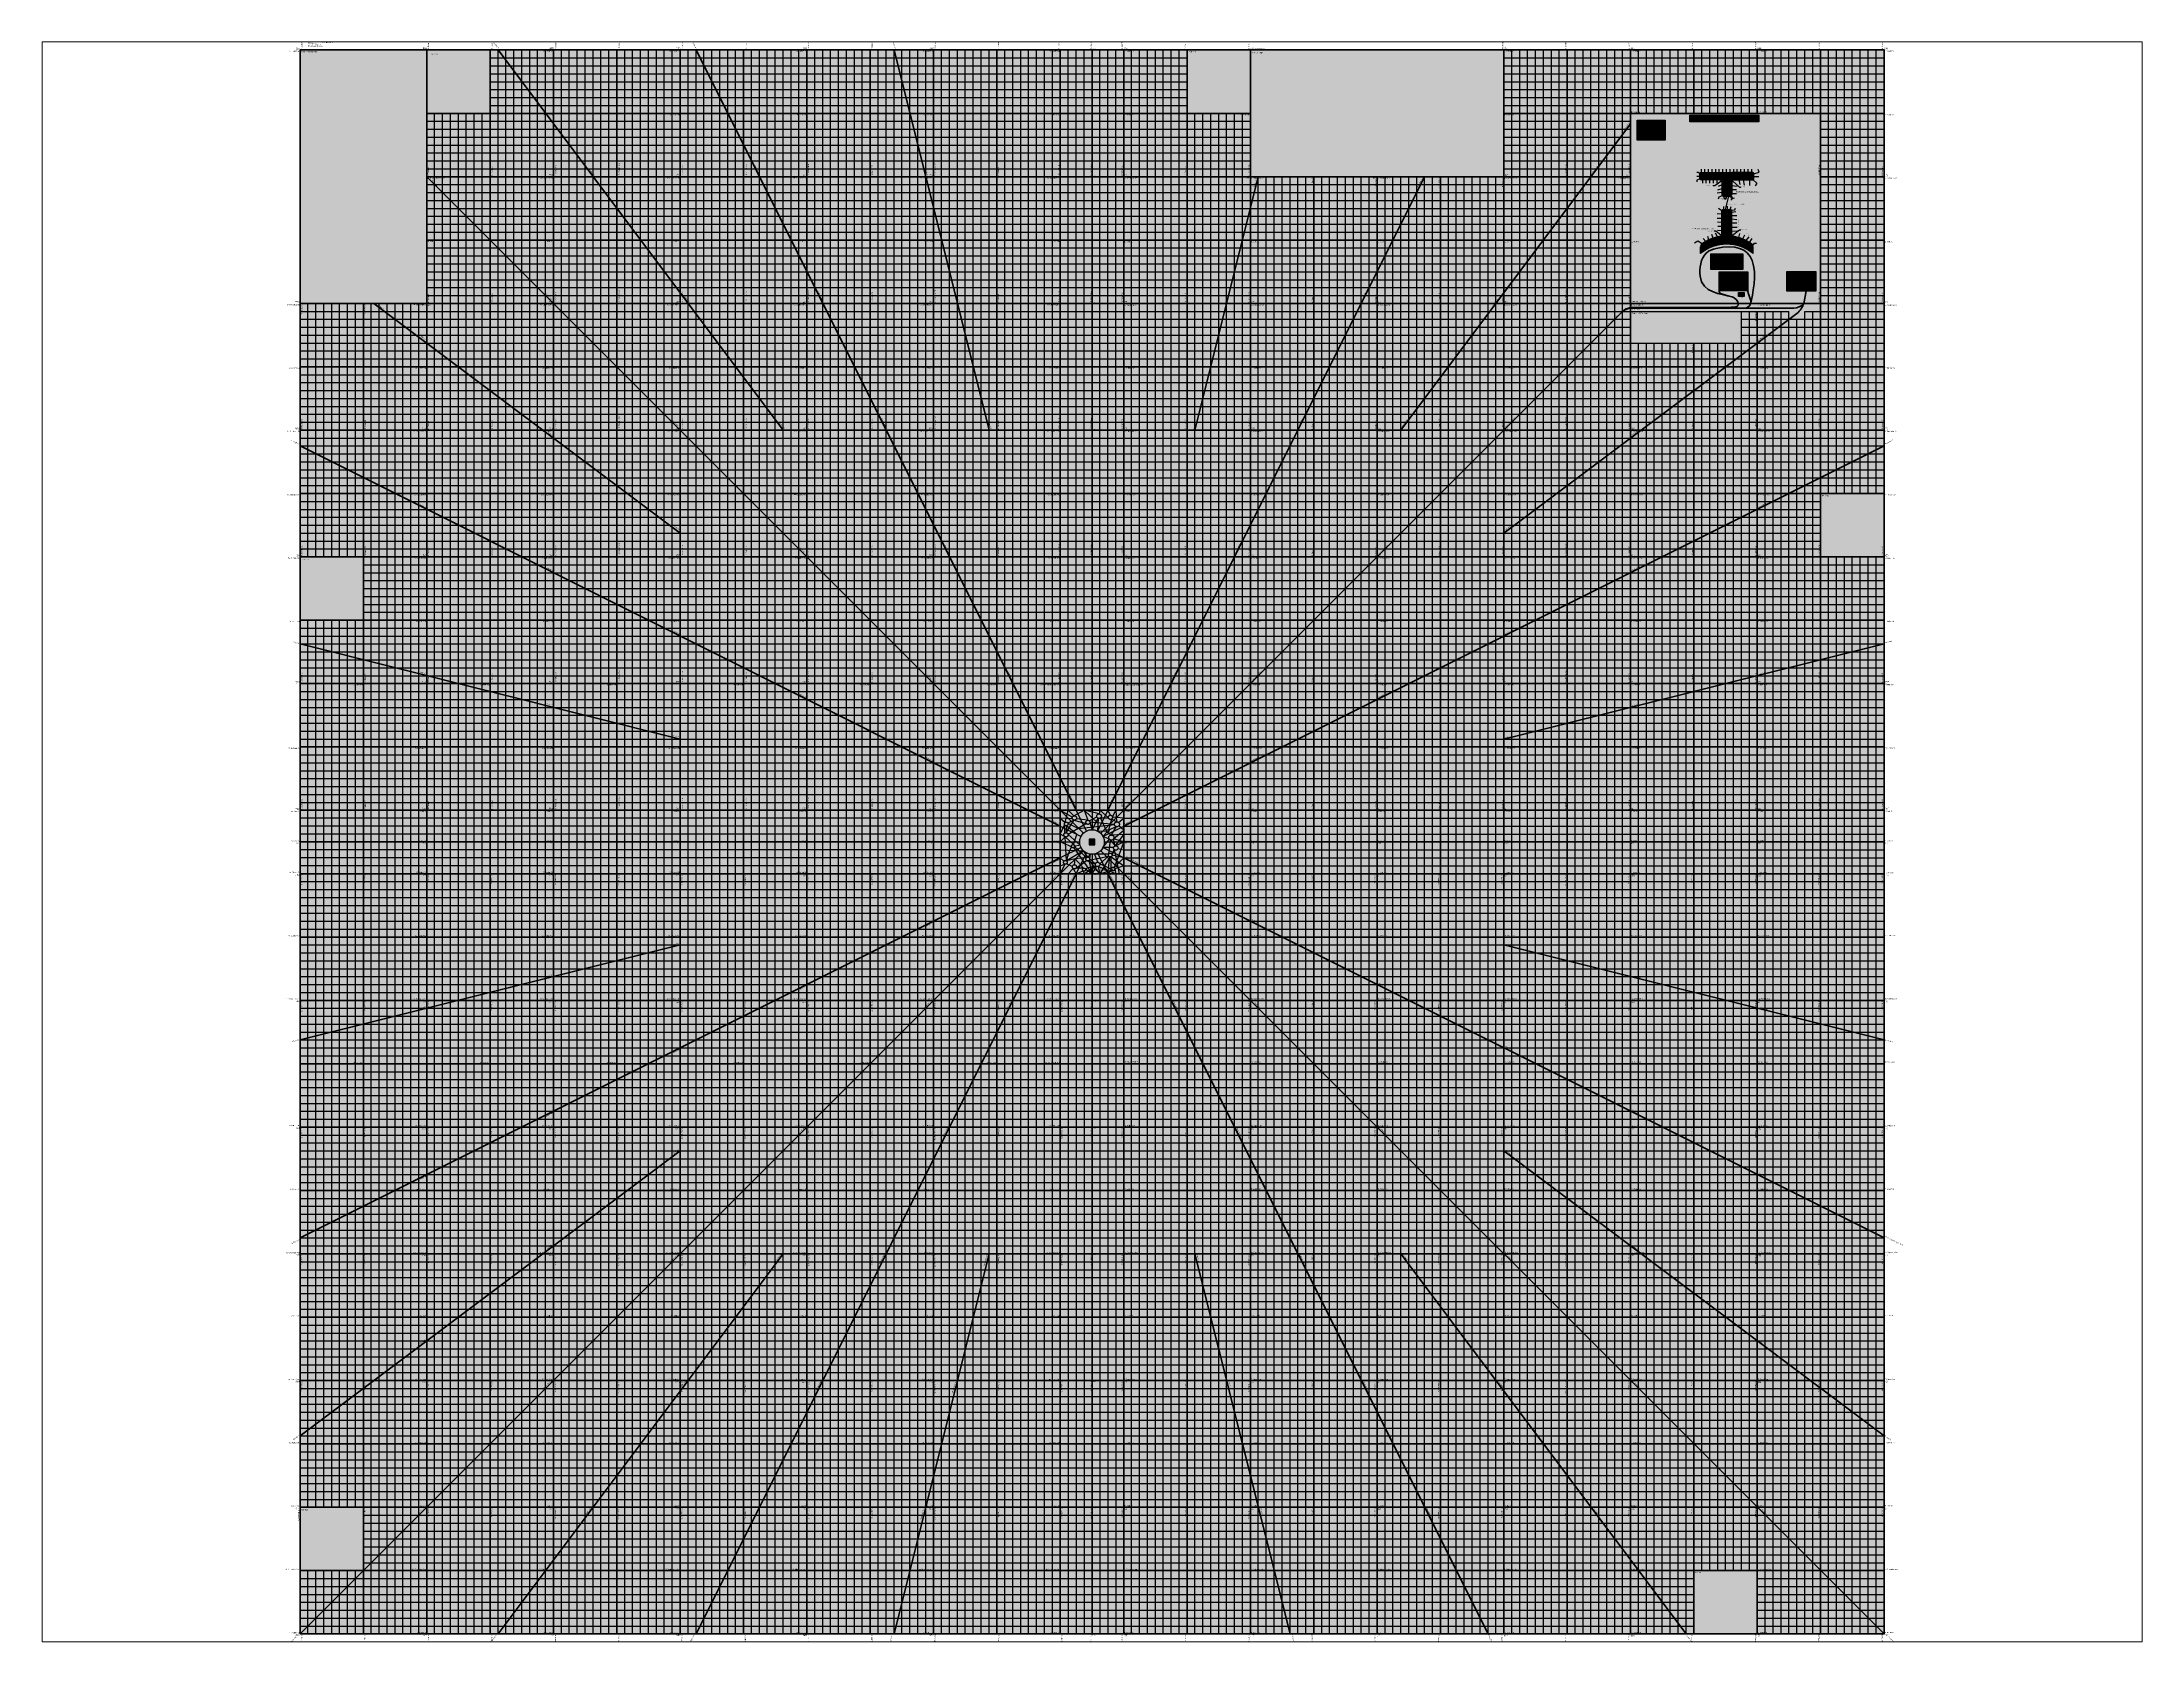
# Paper-space layout 'Layout1' of a CAD drawing. Header units: inches. Extents: x 1.05 to 9.45, y 0.8 to 7.2.
# The model-space entities are those that its viewports show. They can reach past a viewport. Long polylines and large blocks are cut down to what shows.
import ezdxf
from ezdxf import colors
from ezdxf.entities.mleader import LeaderData, LeaderLine
from ezdxf.math import Vec2, Vec3

# ---------------------------------------------------------------- set-up
doc = ezdxf.new("R2010")
doc.units = ezdxf.units.IN
doc.header["$MEASUREMENT"] = 0
doc.linetypes.add('DASHED2', pattern=[0.375, 0.25, -0.125])
for name, color, linetype, lineweight, true_color in [('buildings', 7, 'Continuous', 30, 0xe7cf7e), ('concrete-stone', 7, 'Continuous', 30, 0xcccccc), ('dirt-earth', 7, 'Continuous', 30, 0xc3a21d), ('grass', 7, 'Continuous', 30, 0x42cd13)]:
    doc.layers.add(name, color=color, linetype=linetype, lineweight=lineweight, true_color=true_color)
for name, color, linetype, lineweight in [('dia-major-st', 7, 'Continuous', 80), ('features', 7, 'Continuous', 25), ('streets-major', 7, 'Continuous', 80), ('streets-minor', 7, 'Continuous', 30), ('text', 7, 'Continuous', 30), ('walking-path-major', 7, 'DASHED2', 25), ('walking-paths', 7, 'DASHED2', 25), ('zone-commercial', 4, 'Continuous', 0), ('zone-industrial', 181, 'Continuous', 0), ('zone-mixed', 1, 'Continuous', 0), ('zone-other', 31, 'Continuous', 0)]:
    doc.layers.add(name, color=color, linetype=linetype, lineweight=lineweight)
doc.layers.add('text-notes', color=7, linetype='Continuous', lineweight=15, plot=False)
doc.styles.get("Standard").update_dxf_attribs({"font": 'arial.ttf'})

msp = doc.modelspace()

# ---------------------------------------------------------------- hatches: boundary and pattern name
at = {"layer": 'buildings', "transparency": 33554687}
h = msp.add_hatch(dxfattribs=at)
h.set_pattern_fill('ANSI31', color=256)
h.paths.add_polyline_path([(176.39, 191.51), (158.94, 191.51), (158.94, 189.82), (176.39, 189.82)])
h = msp.add_hatch(dxfattribs=at)
h.set_pattern_fill('ANSI31', color=256)
h.paths.add_polyline_path([(152.74, 190.3), (145.63, 190.3), (145.63, 185.25), (152.74, 185.25)])
h = msp.add_hatch(dxfattribs=at)
h.set_pattern_fill('ANSI31', color=256)
h.paths.add_polyline_path([(175.13, 176.75, 0.381343), (174.87, 177.03), (169.57, 177.03), (167.01, 177.03), (161.71, 177.03, 0.381343), (161.46, 176.75), (161.46, 175.48, 0.362904), (161.82, 175.18), (166.45, 175.18, -0.347757), (167.01, 174.73), (167.01, 171.48, 0.36616), (167.53, 171.05), (169.06, 171.05, 0.36616), (169.57, 171.48), (169.57, 174.73, -0.347757), (170.14, 175.18), (174.77, 175.18, 0.362904), (175.13, 175.48)])
h = msp.add_hatch(dxfattribs=at)
h.set_pattern_fill('ANSI31', color=256)
h.paths.add_polyline_path([(169.92, 160.96, -0.371287), (169.57, 161.36), (169.57, 167.31, 0.36616), (169.06, 167.75), (167.53, 167.75, 0.36616), (167.01, 167.31), (167.01, 161.36, -0.371287), (166.67, 160.96, 0.126525), (161.87, 158.89, 0.18416), (161.64, 158.3), (161.64, 156.59, -0.357541), (174.94, 156.59), (174.94, 158.3, 0.18416), (174.72, 158.89, 0.126525)])
h = msp.add_hatch(dxfattribs=at)
h.set_pattern_fill('ANSI31', color=256)
h.paths.add_polyline_path([(172.36, 156.55), (164.29, 156.55), (164.29, 152.6), (172.36, 152.6)])
h = msp.add_hatch(dxfattribs=at)
h.set_pattern_fill('ANSI31', color=256)
h.set_pattern_definition([(45, (1.39545, -0.51898), (-0.08838835, 0.08838835), [])])
h.paths.add_polyline_path([(173.62, 147.2), (173.62, 152.01), (166.36, 152.01), (166.36, 147.2)])
h = msp.add_hatch(dxfattribs=at)
h.set_pattern_fill('ANSI31', color=256)
h.paths.add_polyline_path([(190.82, 152.03), (183.49, 152.03), (183.49, 147.13), (190.82, 147.13)])
h = msp.add_hatch(dxfattribs=at)
h.set_pattern_fill('ANSI31', color=256)
h.paths.add_polyline_path([(172.7, 146.8), (171.27, 146.8), (171.27, 145.72), (172.7, 145.72)])
at = {"layer": 'concrete-stone', "transparency": 33554551}
h = msp.add_hatch(color=256, dxfattribs=at)
h.dxf.hatch_style = 1
h.paths.add_polyline_path([(149.65, 175.87), (148, 175.87), (148, 146), (149.65, 146)])
h.paths.add_polyline_path([(157.3, 180.35), (178.7, 180.35), (178.7, 146), (180.35, 146), (180.35, 180.35), (186.35, 180.35), (186.35, 153.94), (188, 153.94), (188, 180.35), (190, 180.35), (190, 182), (188, 182), (188, 186.35), (190, 186.35), (190, 188), (188, 188), (188, 190), (186.35, 190), (186.35, 188), (180.35, 188), (180.35, 190), (178.7, 190), (178.7, 188), (161.78, 188), (161.78, 186.35), (178.7, 186.35), (178.7, 182), (157.3, 182), (157.3, 190), (155.65, 190), (155.65, 188), (155.65, 186.35), (155.65, 182), (149.65, 182), (148, 182), (146, 182), (146, 180.35), (155.65, 180.35), (155.65, 146), (157.3, 146)])
h.paths.add_polyline_path([(180.35, 182), (180.35, 186.35), (186.35, 186.35), (186.35, 182)], flags=16)
at = {"layer": 'concrete-stone', "transparency": 33554544}
h = msp.add_hatch(color=256, dxfattribs=at)
h.dxf.hatch_style = 1
h.paths.add_polyline_path([(4.9, 8, 1), (11.1, 8, 1)])
h.paths.add_polyline_path([(7.28, 8.72), (8.72, 8.72), (8.72, 7.28), (7.28, 7.28)], flags=16)
h.paths.add_polyline_path([(12.24, 9.12, 1), (13.54, 9.12, 1)])
h.paths.add_polyline_path([(12.22, 10.8, 1), (11.66, 10.8, 1)])
h.paths.add_polyline_path([(14.91, 12.47, 1), (13.68, 12.47, 1)])
h.paths.add_polyline_path([(13.46, 6.49, 1), (14.57, 6.49, 1)])
h.paths.add_polyline_path([(12.13, 4.7, 1), (13.1, 4.7, 1)])
h.paths.add_polyline_path([(8.83, 2.34, 1), (9.96, 2.34, 1)])
h.paths.add_polyline_path([(7.41, 3.71, 1), (6.45, 3.71, 1)])
h.paths.add_polyline_path([(13.8, 1.18, 1), (12.86, 1.18, 1)])
h.paths.add_polyline_path([(5.62, 1.01, 1), (6.4, 1.01, 1)])
h.paths.add_polyline_path([(4.08, 1.74, 1), (3.05, 1.74, 1)])
h.paths.add_polyline_path([(1.76, 2.86, 1), (0.82, 2.86, 1)])
h.paths.add_polyline_path([(2.81, 6.95, 1), (3.61, 6.95, 1)])
h.paths.add_polyline_path([(0.88, 9.81, 1), (1.95, 9.81, 1)])
h.paths.add_polyline_path([(1.03, 12.56, 1), (1.95, 12.56, 1)])
h.paths.add_polyline_path([(3.02, 14.07, 1), (4.1, 14.07, 1)])
h.paths.add_polyline_path([(6.45, 12.97, 1), (7.49, 12.97, 1)])
h.paths.add_polyline_path([(10.38, 14.53, 1), (9.21, 14.53, 1)])
h.paths.add_polyline_path([(13.18, 14.23, 1), (12.12, 14.23, 1)])
at = {"layer": 'concrete-stone', "transparency": 33554613}
h = msp.add_hatch(color=256, dxfattribs=at)
h.dxf.hatch_style = 1
h.paths.add_polyline_path([(8.72, 8.72), (7.28, 8.72), (7.28, 7.28), (8.72, 7.28)])
at = {"layer": 'grass', "transparency": 33554579}
h = msp.add_hatch(color=256, dxfattribs=at)
h.dxf.hatch_style = 1
h.paths.add_polyline_path([(0, 0), (16, 0), (16, 16), (0, 16)])
h.paths.add_polyline_path([(2.81, 6.95, -1), (3.61, 6.95, -1)], flags=16)
h.paths.add_polyline_path([(1.76, 2.86, -1), (0.82, 2.86, -1)], flags=16)
h.paths.add_polyline_path([(0.88, 9.81, -1), (1.95, 9.81, -1)], flags=16)
h.paths.add_polyline_path([(4.08, 1.74, -1), (3.05, 1.74, -1)], flags=16)
h.paths.add_polyline_path([(4.9, 8, -1), (11.1, 8, -1)], flags=16)
h.paths.add_polyline_path([(7.41, 3.71, -1), (6.45, 3.71, -1)], flags=16)
h.paths.add_polyline_path([(6.4, 1.01, -1), (5.62, 1.01, -1)], flags=16)
h.paths.add_polyline_path([(7.28, 7.28), (7.28, 8.72), (8.72, 8.72), (8.72, 7.28)], flags=0)
h.paths.add_polyline_path([(1.03, 12.56, -1), (1.95, 12.56, -1)], flags=16)
h.paths.add_polyline_path([(9.96, 2.34, -1), (8.83, 2.34, -1)], flags=16)
h.paths.add_polyline_path([(3.02, 14.07, -1), (4.1, 14.07, -1)], flags=16)
h.paths.add_polyline_path([(6.45, 12.97, -1), (7.49, 12.97, -1)], flags=16)
h.paths.add_polyline_path([(13.1, 4.7, -1), (12.13, 4.7, -1)], flags=16)
h.paths.add_polyline_path([(12.24, 9.12, -1), (13.54, 9.12, -1)], flags=16)
h.paths.add_polyline_path([(11.66, 10.8, -1), (12.22, 10.8, -1)], flags=16)
h.paths.add_polyline_path([(9.21, 14.53, -1), (10.38, 14.53, -1)], flags=16)
h.paths.add_polyline_path([(13.46, 6.49, -1), (14.57, 6.49, -1)], flags=16)
h.paths.add_polyline_path([(13.8, 1.18, -1), (12.86, 1.18, -1)], flags=16)
h.paths.add_polyline_path([(12.12, 14.23, -1), (13.18, 14.23, -1)], flags=16)
h.paths.add_polyline_path([(13.68, 12.47, -1), (14.91, 12.47, -1)], flags=16)
at = {"layer": 'zone-commercial', "transparency": 33554559}
h = msp.add_hatch(color=256, dxfattribs=at)
h.dxf.hatch_style = 1
h.paths.add_polyline_path([(208, 208), (112, 208), (112, 176), (112, 112), (208, 112)])
h.paths.add_polyline_path([(172, 134), (144, 134), (144, 142), (172, 142)], flags=16)
h.paths.add_polyline_path([(144, 144), (144, 192), (192, 192), (192, 144)], flags=16)
h.paths.add_polyline_path([(183.49, 147.13), (183.49, 152.03), (190.82, 152.03), (190.82, 147.13)], flags=0)
h.paths.add_polyline_path([(172.7, 145.72), (171.27, 145.72), (171.27, 146.8), (172.7, 146.8)], flags=0)
h.paths.add_polyline_path([(173.62, 147.2), (166.36, 147.2), (166.36, 152.01), (173.62, 152.01)], flags=0)
h.paths.add_polyline_path([(172.36, 152.6), (164.29, 152.6), (164.29, 156.55), (172.36, 156.55)], flags=0)
h.paths.add_polyline_path([(169.57, 170.32), (169.66, 170.36), (169.63, 170.39)], flags=0)
h.paths.add_polyline_path([(169.92, 160.96, -0.371287), (169.57, 161.36), (169.57, 167.31, 0.36616), (169.06, 167.75), (167.53, 167.75, 0.463957), (167.01, 167.14), (167.01, 161.01, 0.134976), (161.87, 158.89, 0.18416), (161.64, 158.3), (161.64, 156.59, -0.357541), (174.94, 156.59), (174.94, 158.3, 0.18416), (174.72, 158.89, 0.126525)], flags=0)
h.paths.add_polyline_path([(168.26, 171.05), (168.26, 170.6), (167.53, 170.6), (167.53, 171.05, -0.205975), (167.15, 171.21), (167.01, 171.15), (167.01, 174.73, 0.347757), (166.45, 175.18), (161.82, 175.18, -0.362904), (161.46, 175.48), (161.46, 177.06), (161.12, 177.06), (161.46, 176.75, -0.381343), (161.71, 177.03), (167.01, 177.03), (169.57, 177.03), (175.13, 177.03), (175.13, 175.61, -0.294078), (174.97, 175.24), (175.04, 175.18), (170.14, 175.18, 0.483947), (169.57, 174.46), (169.57, 171.66, -0.313832), (169.32, 171.12), (169.37, 171.05)], flags=0)
h.paths.add_polyline_path([(176.39, 189.82), (158.94, 189.82), (158.94, 191.51), (176.39, 191.51)], flags=0)
h.paths.add_polyline_path([(152.74, 185.25), (145.63, 185.25), (145.63, 190.3), (152.74, 190.3)], flags=0)
at = {"layer": 'zone-industrial', "transparency": 33554559}
h = msp.add_hatch(color=256, dxfattribs=at)
h.dxf.hatch_style = 1
h.paths.add_polyline_path([(112, 208), (48, 208), (48, 192), (48, 176), (112, 176)])
h.paths.add_polyline_path([(48, 208), (32, 208), (32, 192), (48, 192)])
h.paths.add_polyline_path([(-144, 208), (-160, 208), (-160, 192), (-144, 192)])
h.paths.add_polyline_path([(-160, 192), (-160, 208), (-192, 208), (-192, 144), (-160, 144)])
h.paths.add_polyline_path([(-176, 80), (-192, 80), (-192, 64), (-176, 64)])
h.paths.add_polyline_path([(-176, -160), (-192, -160), (-192, -176), (-176, -176)])
h.paths.add_polyline_path([(176, -176), (160, -176), (160, -192), (176, -192)])
h = msp.add_hatch(color=256, dxfattribs=at)
h.dxf.hatch_style = 1
h.paths.add_polyline_path([(192, 192), (144, 192), (144, 144), (192, 144)])
h = msp.add_hatch(color=256, dxfattribs=at)
h.dxf.hatch_style = 1
h.paths.add_polyline_path([(172, 142), (144, 142), (144, 134), (172, 134)])
h = msp.add_hatch(color=256, dxfattribs=at)
h.dxf.hatch_style = 1
h.paths.add_polyline_path([(208, 96), (192, 96), (192, 80), (208, 80)])
at = {"layer": 'zone-mixed', "true_color": 0xf99006, "transparency": 33554559}
h = msp.add_hatch(color=30, dxfattribs=at)
h.dxf.hatch_style = 1
h.paths.add_polyline_path([(112, 176), (48, 176), (48, 192), (32, 192), (32, 208), (-144, 208), (-144, 192), (-160, 192), (-160, 144), (-192, 144), (-192, 80), (-176, 80), (-176, 64), (-192, 64), (-192, -160), (-176, -160), (-176, -176), (-192, -176), (-192, -192), (160, -192), (160, -176), (176, -176), (176, -192), (208, -192), (208, 80), (192, 80), (192, 96), (208, 96), (208, 112), (144, 112), (144, -128), (-128, -128), (-128, 144), (112, 144)])
at = {"layer": 'zone-mixed', "transparency": 33554559}
h = msp.add_hatch(color=210, dxfattribs=at)
h.dxf.hatch_style = 1
h.paths.add_polyline_path([(144, 112), (112, 112), (112, 144), (-128, 144), (-128, -128), (144, -128)])
h.paths.add_polyline_path([(-80, -80), (-80, 96), (96, 96), (96, -80)], flags=16)
h.paths.add_polyline_path([(-48, -48), (-48, 64), (64, 64), (64, -48)], flags=0)
h.paths.add_polyline_path([(-16, -16), (-16, 32), (32, 32), (32, -16)], flags=0)
h.paths.add_polyline_path([(-8, -6), (-8, 22), (0, 22), (0, 16), (16, 16), (16, 0), (0, 0), (0, -6)], flags=0)
h = msp.add_hatch(color=231, dxfattribs=at)
h.dxf.hatch_style = 1
h.paths.add_polyline_path([(96, 96), (-80, 96), (-80, -80), (96, -80)])
h.paths.add_polyline_path([(64, -48), (-48, -48), (-48, 64), (64, 64)], flags=16)
h.paths.add_polyline_path([(32, -16), (-16, -16), (-16, 32), (32, 32)], flags=0)
h.paths.add_polyline_path([(16, 0), (0, 0), (0, -6), (-8, -6), (-8, 22), (0, 22), (0, 16), (16, 16)], flags=0)
h = msp.add_hatch(color=21, dxfattribs=at)
h.dxf.hatch_style = 1
h.paths.add_polyline_path([(64, 64), (-48, 64), (-48, -48), (64, -48)])
h.paths.add_polyline_path([(-16, -16), (-16, 32), (32, 32), (32, -16)], flags=16)
h.paths.add_polyline_path([(-8, -6), (-8, 22), (0, 22), (0, 16), (16, 16), (16, 0), (0, 0), (0, -6)], flags=0)
h = msp.add_hatch(color=256, dxfattribs=at)
h.dxf.hatch_style = 1
h.paths.add_polyline_path([(32, 32), (-16, 32), (-16, -16), (32, -16)])
h.paths.add_polyline_path([(0, 0), (0, -6), (-8, -6), (-8, 22), (0, 22), (0, 16), (16, 16), (16, 0)], flags=16)
at = {"layer": 'zone-other', "transparency": 33554559}
h = msp.add_hatch(color=2, dxfattribs=at)
h.dxf.hatch_style = 1
h.paths.add_polyline_path([(0, 16), (0, 22), (-8, 22), (-8, -6), (0, -6), (0, 0)])

# ---------------------------------------------------------------- linework, layer by layer
at = {"layer": 'buildings'}
for p, q in [((161.46, 176.05), (160.7, 176.05)), ((161.12, 177.06), (160.73, 177.06)), ((161.46, 175.48), (160.77, 175.16)), ((160.77, 175.16), (160.77, 174.74)), ((161.46, 176.75), (161.12, 177.06)), ((161.46, 175.48), (161.46, 176.75)), ((161.71, 177.03), (167.01, 177.03)), ((166.45, 175.18), (161.82, 175.18)), ((161.87, 177.03), (161.87, 177.93)), ((162.15, 175.18), (162.15, 174.37)), ((162.78, 177.03), (162.78, 177.93)), ((163.02, 175.18), (163.02, 174.37)), ((163.69, 177.03), (163.69, 177.93)), ((163.91, 175.18), (163.91, 174.37)), ((164.6, 177.03), (164.6, 177.93)), ((164.84, 175.18), (164.84, 174.37)), ((165.5, 177.03), (165.5, 177.93)), ((165.79, 175.18), (165.79, 174.37)), ((166.41, 177.03), (166.41, 177.93)), ((167.01, 177.03), (169.57, 177.03)), ((167.32, 177.03), (167.32, 177.93)), ((168.23, 177.03), (168.23, 177.93)), ((169.14, 177.03), (169.14, 177.93)), ((174.87, 177.03), (169.57, 177.03)), ((170.05, 177.03), (170.05, 177.93)), ((170.14, 175.18), (174.77, 175.18)), ((170.95, 177.03), (170.95, 177.93)), ((171.36, 175.18), (171.57, 174.01)), ((171.86, 177.03), (171.86, 177.93)), ((172.47, 175.18), (172.72, 173.85)), ((172.77, 177.03), (172.77, 177.93)), ((173.68, 177.03), (173.68, 177.93)), ((174.01, 175.18), (174.01, 173.81)), ((174.59, 177.03), (174.59, 177.93)), ((174.97, 175.24), (175.91, 174.34)), ((175.13, 176.75), (176.49, 177.18)), ((175.13, 175.48), (175.13, 176.75)), ((175.13, 176.06), (176.38, 176.06)), ((176.49, 177.18), (176.19, 177.83)), ((167.01, 172.03), (165.91, 171.81)), ((167.01, 172.98), (165.97, 172.62)), ((166.27, 170.82), (166.08, 170.29)), ((167.01, 173.97), (166.15, 173.57)), ((167.15, 171.21), (166.27, 170.82)), ((167.01, 174.73), (167.01, 171.48)), ((167.53, 171.05), (169.06, 171.05)), ((167.53, 171.05), (167.53, 170.6)), ((167.53, 170.6), (168.26, 170.6)), ((168.26, 170.6), (168.26, 171.05)), ((169.06, 171.05), (169.63, 170.39)), ((169.32, 171.12), (169.84, 170.46)), ((169.63, 170.39), (169.33, 170.04)), ((169.57, 174.73), (169.57, 171.48)), ((169.57, 173.81), (170.9, 173.62)), ((169.57, 172.74), (170.78, 172.74)), ((169.57, 171.76), (170.76, 171.76)), ((169.84, 170.46), (170.25, 170.67)), ((175.91, 174.34), (175.5, 173.74)), ((167.01, 166.51), (165.84, 166.63)), ((167.01, 165.47), (165.85, 165.47)), ((167.01, 164.44), (165.93, 164.52)), ((167.04, 167.42), (166.22, 167.95)), ((167.01, 161.36), (167.01, 167.31)), ((167.53, 167.75), (167.53, 168.51)), ((167.53, 167.75), (169.06, 167.75)), ((168.48, 167.75), (168.48, 168.53)), ((169.12, 167.74), (169.37, 168.46)), ((169.47, 167.54), (170.36, 167.65)), ((169.57, 161.36), (169.57, 167.31)), ((169.57, 167.07), (170.56, 167.21)), ((169.57, 166.19), (170.8, 166.19)), ((169.57, 165.35), (170.84, 165.21)), ((170.36, 167.65), (170.48, 168.09)), ((161.01, 159.75), (160.13, 159.23)), ((162.12, 159.08), (161.01, 159.75)), ((162.97, 159.64), (162.35, 160.37)), ((163.76, 160.06), (163.55, 160.93)), ((164.9, 160.52), (164.54, 161.41)), ((165.97, 160.83), (165.44, 161.72)), ((167.01, 162.36), (165.99, 162.46)), ((167.01, 163.46), (166.03, 163.46)), ((169.57, 164.34), (170.87, 164.34)), ((169.57, 163.3), (170.89, 163.3)), ((169.57, 162.23), (170.99, 162.33)), ((171.35, 160.63), (171.57, 161.68)), ((172.31, 160.29), (172.84, 161.29)), ((173.16, 159.89), (173.95, 160.81)), ((174.04, 159.37), (174.74, 160.39)), ((174.87, 158.66), (175.31, 159.23)), ((175.31, 159.23), (175.81, 159.23)), ((161.64, 156.59), (161.64, 158.3)), ((174.94, 156.59), (174.94, 158.3))]:
    msp.add_line(p, q, dxfattribs=at)
for points in [[(158.94, 191.51), (176.39, 191.51), (176.39, 189.82), (158.94, 189.82)], [(145.63, 190.3), (152.74, 190.3), (152.74, 185.25), (145.63, 185.25)], [(164.29, 156.55), (172.36, 156.55), (172.36, 152.6), (164.29, 152.6)], [(166.36, 152.01), (173.62, 152.01), (173.62, 147.2), (166.36, 147.2)], [(183.49, 152.03), (190.82, 152.03), (190.82, 147.13), (183.49, 147.13)], [(171.27, 146.8), (172.7, 146.8), (172.7, 145.72), (171.27, 145.72)]]:
    msp.add_lwpolyline(points, close=True, dxfattribs=at)
for centre, radius, start, end in [((161.74, 176.75), 0.287, 96.504, 180), ((161.82, 175.54), 0.367, 190.2159, 270), ((166.45, 174.6), 0.579, 13.2981, 90), ((170.14, 174.6), 0.579, 90, 166.7019), ((174.77, 175.54), 0.367, 270, 349.7841), ((174.84, 176.75), 0.287, 0, 83.496), ((167.53, 171.57), 0.524, 189.5571, 270), ((169.06, 171.57), 0.524, 270, 350.4429), ((167.53, 167.22), 0.524, 90, 170.4429), ((169.06, 167.22), 0.524, 9.5571, 90), ((168.29, 150.6), 10.49, 98.8887, 127.7622), ((166.61, 161.36), 0.405, 278.5228, 360), ((169.98, 161.36), 0.405, 180, 261.4772), ((168.29, 150.6), 10.49, 52.2378, 81.1113), ((168.29, 148.47), 10.49, 50.6519, 129.3481), ((162.54, 158.3), 0.895, 138.2613, 180), ((174.05, 158.3), 0.895, 360, 41.7387)]:
    msp.add_arc(centre, radius, start, end, dxfattribs=at)
at = {"layer": 'dia-major-st'}
for p, q in [((-70, 112), (-142, 208)), ((4, 16), (-92, 208)), ((-42, 208), (-18, 112)), ((86, 112), (144, 189.33)), ((0, 16), (-160, 176)), ((12, 16), (92, 176)), ((34, 112), (50, 176)), ((-173.33, 144), (-96, 86)), ((16, 16), (142, 142)), ((186, 141.5), (112, 86)), ((0, 12), (-192, 108)), ((16, 12), (208, 108)), ((-192, 58), (-96, 34)), ((208, 58), (112, 34)), ((0, 4), (-192, -92)), ((0, 0), (-192, -192)), ((4, 0), (-92, -192)), ((12, 0), (108, -192)), ((16, 4), (208, -92)), ((16, 0), (208, -192)), ((-96, -18), (-192, -42)), ((112, -18), (208, -42)), ((-96, -70), (-192, -142)), ((112, -70), (208, -142)), ((-142, -192), (-70, -96)), ((-42, -192), (-18, -96)), ((34, -96), (58, -192)), ((158, -192), (86, -96))]:
    msp.add_line(p, q, dxfattribs=at)
at = {"layer": 'features'}
msp.add_lwpolyline([(8.72, 8.72), (7.28, 8.72), (7.28, 7.28), (8.72, 7.28)], close=True, dxfattribs=at)
at = {"layer": 'streets-major'}
for p, q in [((-192, 208), (-92, 208)), ((-192, 108), (-192, 208)), ((-160, -192), (-160, 208)), ((-144, -192), (-144, 208)), ((-128, -192), (-128, 208)), ((-112, -192), (-112, 208)), ((-96, -192), (-96, 208)), ((-92, 208), (8, 208)), ((-80, -192), (-80, 208)), ((-64, -192), (-64, 208)), ((-48, -192), (-48, 208)), ((-32, -192), (-32, 208)), ((-16, -192), (-16, 208)), ((0, 16), (0, 208)), ((8, 16), (8, 208)), ((8, 208), (108, 208)), ((16, 16), (16, 208)), ((32, -192), (32, 208)), ((48, -192), (48, 208)), ((108, 208), (208, 208)), ((112, -192), (112, 208)), ((128, -192), (128, 208)), ((144, 144), (144, 208)), ((160, 192), (160, 208)), ((176, 192), (176, 208)), ((192, -192), (192, 208)), ((208, 108), (208, 208)), ((-160, 192), (48, 192)), ((112, 192), (208, 192)), ((-160, 176), (144, 176)), ((64, -192), (64, 176)), ((80, -192), (80, 176)), ((96, -192), (96, 176)), ((192, 176), (208, 176)), ((-160, 160), (144, 160)), ((192, 160), (208, 160)), ((-192, 144), (208, 144)), ((-176, -192), (-176, 144)), ((144, -192), (144, 144)), ((166.95, 146.4), (168.91, 145.84)), ((174.27, 144.95), (173.78, 146.39)), ((187.74, 144), (188.31, 147.13)), ((144, 142.94), (168.33, 143)), ((144, 142.8), (172.75, 142.8)), ((172.75, 142.8), (185.2, 142.8)), ((176, -192), (176, 142)), ((160, -192), (160, 134)), ((-192, 128), (208, 128)), ((-192, 112), (208, 112)), ((-192, 8), (-192, 108)), ((208, 8), (208, 108)), ((-192, 96), (208, 96)), ((-192, 80), (208, 80)), ((-192, 64), (208, 64)), ((-192, 48), (208, 48)), ((-192, 32), (208, 32)), ((0, 16), (-192, 16)), ((16, 16), (0, 16)), ((0, 16), (0, 0)), ((16, 0), (16, 16)), ((16, 16), (208, 16)), ((0, 8), (-192, 8)), ((-192, -92), (-192, 8)), ((16, 8), (208, 8)), ((208, -92), (208, 8)), ((0, 0), (-192, 0)), ((0, 0), (16, 0)), ((0, 0), (0, -192)), ((8, 0), (8, -192)), ((16, 0), (208, 0)), ((16, 0), (16, -192)), ((-192, -16), (208, -16)), ((-192, -32), (208, -32)), ((-192, -48), (208, -48)), ((-192, -64), (208, -64)), ((-192, -80), (208, -80)), ((-192, -192), (-192, -92)), ((208, -192), (208, -92)), ((-192, -96), (208, -96)), ((-192, -112), (208, -112)), ((-192, -128), (208, -128)), ((-192, -144), (208, -144)), ((-192, -160), (208, -160)), ((-192, -176), (208, -176)), ((-192, -192), (-92, -192)), ((-92, -192), (8, -192)), ((8, -192), (108, -192)), ((108, -192), (208, -192))]:
    msp.add_line(p, q, dxfattribs=at)
for centre, radius, start, end in [((167.18, 147.2), 0.828, 180, 253.8704), ((169.01, 143.48), 2.25, 13.3699, 73.1654), ((170.47, 143.88), 0.738, 275.5493, 9.4796), ((172.75, 144.42), 1.62, 270, 345.0031), ((175.71, 147.2), 2.09, 180, 202.5881), ((172.6, 144.41), 1.76, 346.4421, 17.8281), ((185.2, 146.08), 3.28, 270, 320.6443), ((183.09, 145.38), 4.85, 306.8699, 343.4873), ((144.29, 139.71), 3.24, 95.2076, 135), ((144.23, 139.32), 3.48, 93.7892, 129.8136), ((168.29, 160.61), 17.61, 270.1483, 277.3429)]:
    msp.add_arc(centre, radius, start, end, dxfattribs=at)
msp.add_open_spline([(174.31, 144), (174.8, 145.96), (177.06, 156.56), (169.86, 159.19), (162.01, 156.87), (160.17, 146.56), (166.63, 146.54), (169.66, 145.63)], degree=3, knots=[1.251793, 1.251793, 1.251793, 1.251793, 12.849927, 23.260739, 25.136458, 28.723553, 36.973435, 36.973435, 36.973435, 36.973435], dxfattribs=at)
at = {"layer": 'streets-minor'}
for p, q in [((-142, -192), (-142, 208)), ((-140, -192), (-140, 208)), ((-138, -192), (-138, 208)), ((-136, -192), (-136, 208)), ((-134, -192), (-134, 208)), ((-132, -192), (-132, 208)), ((-130, -192), (-130, 208)), ((-126, -192), (-126, 208)), ((-124, -192), (-124, 208)), ((-122, -192), (-122, 208)), ((-120, -192), (-120, 208)), ((-118, -192), (-118, 208)), ((-116, -192), (-116, 208)), ((-114, -192), (-114, 208)), ((-110, -192), (-110, 208)), ((-108, -192), (-108, 208)), ((-106, -192), (-106, 208)), ((-104, -192), (-104, 208)), ((-102, -192), (-102, 208)), ((-100, -192), (-100, 208)), ((-98, -192), (-98, 208)), ((-94, -192), (-94, 208)), ((-92, -192), (-92, 208)), ((-90, -192), (-90, 208)), ((-88, -192), (-88, 208)), ((-86, -192), (-86, 208)), ((-84, -192), (-84, 208)), ((-82, -192), (-82, 208)), ((-78, -192), (-78, 208)), ((-76, -192), (-76, 208)), ((-74, -192), (-74, 208)), ((-72, -192), (-72, 208)), ((-70, -192), (-70, 208)), ((-68, -192), (-68, 208)), ((-66, -192), (-66, 208)), ((-62, -192), (-62, 208)), ((-60, -192), (-60, 208)), ((-58, -192), (-58, 208)), ((-56, -192), (-56, 208)), ((-54, -192), (-54, 208)), ((-52, -192), (-52, 208)), ((-50, -192), (-50, 208)), ((-46, -192), (-46, 208)), ((-44, -192), (-44, 208)), ((-42, -192), (-42, 208)), ((-40, -192), (-40, 208)), ((-38, -192), (-38, 208)), ((-36, -192), (-36, 208)), ((-34, -192), (-34, 208)), ((-30, -192), (-30, 208)), ((-28, -192), (-28, 208)), ((-26, -192), (-26, 208)), ((-24, -192), (-24, 208)), ((-22, -192), (-22, 208)), ((-20, -192), (-20, 208)), ((-18, -192), (-18, 208)), ((-14, -192), (-14, 208)), ((-12, -192), (-12, 208)), ((-10, -192), (-10, 208)), ((-8, -192), (-8, 208)), ((-6, -192), (-6, 208)), ((-4, -192), (-4, 208)), ((-2, -192), (-2, 208)), ((2, 16), (2, 208)), ((4, 16), (4, 208)), ((6, 16), (6, 208)), ((10, 16), (10, 208)), ((12, 16), (12, 208)), ((14, 16), (14, 208)), ((18, -192), (18, 208)), ((20, -192), (20, 208)), ((22, -10), (22, 208)), ((24, -192), (24, 208)), ((26, -192), (26, 208)), ((28, -192), (28, 208)), ((30, -192), (30, 208)), ((114, -192), (114, 208)), ((116, -192), (116, 208)), ((118, -192), (118, 208)), ((120, -192), (120, 208)), ((122, -192), (122, 208)), ((124, -192), (124, 208)), ((126, -192), (126, 208)), ((130, -192), (130, 208)), ((132, -192), (132, 208)), ((134, -192), (134, 208)), ((136, -192), (136, 208)), ((138, -192), (138, 208)), ((140, -192), (140, 208)), ((142, -192), (142, 208)), ((146, 192), (146, 208)), ((148, 192), (148, 208)), ((150, 192), (150, 208)), ((152, 192), (152, 208)), ((154, 192), (154, 208)), ((156, 192), (156, 208)), ((158, 192), (158, 208)), ((162, 192), (162, 208)), ((164, 192), (164, 208)), ((166, 192), (166, 208)), ((168, 192), (168, 208)), ((170, 192), (170, 208)), ((172, 192), (172, 208)), ((174, 192), (174, 208)), ((178, 192), (178, 208)), ((180, 192), (180, 208)), ((182, 192), (182, 208)), ((184, 192), (184, 208)), ((186, 192), (186, 208)), ((188, 192), (188, 208)), ((190, 192), (190, 208)), ((194, 96), (194, 208)), ((196, 96), (196, 208)), ((198, 96), (198, 208)), ((200, 96), (200, 208)), ((202, 96), (202, 208)), ((204, 96), (204, 208)), ((206, 96), (206, 208)), ((-144, 206), (32, 206)), ((-144, 204), (32, 204)), ((-144, 202), (32, 202)), ((112, 206), (208, 206)), ((112, 204), (208, 204)), ((112, 202), (208, 202)), ((-144, 200), (32, 200)), ((-144, 198), (32, 198)), ((112, 200), (208, 200)), ((112, 198), (208, 198)), ((-158, -192), (-158, 192)), ((-156, -192), (-156, 192)), ((-154, -192), (-154, 192)), ((-152, -192), (-152, 192)), ((-150, -192), (-150, 192)), ((-148, -192), (-148, 192)), ((-146, -192), (-146, 192)), ((-144, 196), (32, 196)), ((-144, 194), (32, 194)), ((34, -192), (34, 192)), ((36, -192), (36, 192)), ((38, -192), (38, 192)), ((40, -192), (40, 192)), ((42, -192), (42, 192)), ((44, -192), (44, 192)), ((46, -192), (46, 192)), ((112, 196), (208, 196)), ((112, 194), (208, 194)), ((-160, 190), (48, 190)), ((-160, 188), (48, 188)), ((-160, 186), (48, 186)), ((112, 190), (144, 190)), ((112, 188), (144, 188)), ((112, 186), (144, 186)), ((192, 190), (208, 190)), ((192, 188), (208, 188)), ((192, 186), (208, 186)), ((-160, 184), (48, 184)), ((-160, 182), (48, 182)), ((112, 184), (144, 184)), ((112, 182), (144, 182)), ((192, 184), (208, 184)), ((192, 182), (208, 182)), ((-160, 180), (48, 180)), ((-160, 178), (48, 178)), ((50, -192), (50, 176)), ((52, -192), (52, 176)), ((54, -192), (54, 176)), ((56, -192), (56, 176)), ((58, -192), (58, 176)), ((60, -192), (60, 176)), ((62, -192), (62, 176)), ((66, -192), (66, 176)), ((68, -192), (68, 176)), ((70, -192), (70, 176)), ((72, -192), (72, 176)), ((74, -192), (74, 176)), ((76, -192), (76, 176)), ((78, -192), (78, 176)), ((82, -192), (82, 176)), ((84, -192), (84, 176)), ((86, -192), (86, 176)), ((88, -192), (88, 176)), ((90, -192), (90, 176)), ((92, -192), (92, 176)), ((94, -192), (94, 176)), ((98, -192), (98, 176)), ((100, -192), (100, 176)), ((102, -192), (102, 176)), ((104, -192), (104, 176)), ((106, -192), (106, 176)), ((108, -192), (108, 176)), ((110, -192), (110, 176)), ((112, 180), (144, 180)), ((112, 178), (144, 178)), ((192, 180), (208, 180)), ((192, 178), (208, 178)), ((-160, 174), (144, 174)), ((-160, 172), (144, 172)), ((-160, 170), (144, 170)), ((192, 174), (208, 174)), ((192, 172), (208, 172)), ((192, 170), (208, 170)), ((-160, 168), (144, 168)), ((-160, 166), (144, 166)), ((192, 168), (208, 168)), ((192, 166), (208, 166)), ((-160, 164), (144, 164)), ((-160, 162), (144, 162)), ((192, 164), (208, 164)), ((192, 162), (208, 162)), ((-160, 158), (144, 158)), ((-160, 156), (144, 156)), ((-160, 154), (144, 154)), ((192, 158), (208, 158)), ((192, 156), (208, 156)), ((192, 154), (208, 154)), ((-160, 152), (144, 152)), ((-160, 150), (144, 150)), ((192, 152), (208, 152)), ((192, 150), (208, 150)), ((-190, 80), (-190, 144)), ((-188, 80), (-188, 144)), ((-186, 80), (-186, 144)), ((-184, 80), (-184, 144)), ((-182, 80), (-182, 144)), ((-180, 80), (-180, 144)), ((-178, 80), (-178, 144)), ((-174, -192), (-174, 144)), ((-172, -192), (-172, 144)), ((-170, -192), (-170, 144)), ((-168, -192), (-168, 144)), ((-166, -192), (-166, 144)), ((-164, -192), (-164, 144)), ((-162, -192), (-162, 144)), ((-160, 148), (144, 148)), ((-160, 146), (144, 146)), ((192, 148), (208, 148)), ((192, 146), (208, 146)), ((-192, 142), (184, 142)), ((-192, 140), (144, 140)), ((-192, 138), (144, 138)), ((172, -176), (172, 142)), ((172, 140), (208, 140)), ((172, 138), (208, 138)), ((174, -176), (174, 142)), ((178, -192), (178, 142)), ((180, -192), (180, 142)), ((182, -192), (182, 142)), ((184, -192), (184, 142)), ((186, -192), (186, 140)), ((188, -192), (188, 142)), ((188, 142), (208, 142)), ((190, -192), (190, 142)), ((-192, 136), (144, 136)), ((-192, 134), (208, 134)), ((146, -192), (146, 134)), ((148, -192), (148, 134)), ((150, -192), (150, 134)), ((152, -192), (152, 134)), ((154, -192), (154, 134)), ((156, -192), (156, 134)), ((158, -192), (158, 134)), ((162, -176), (162, 134)), ((164, -176), (164, 134)), ((166, -176), (166, 134)), ((168, -176), (168, 134)), ((170, -176), (170, 134)), ((172, 136), (208, 136)), ((-192, 132), (208, 132)), ((-192, 130), (208, 130)), ((-192, 126), (208, 126)), ((-192, 124), (208, 124)), ((-192, 122), (208, 122)), ((-192, 120), (208, 120)), ((-192, 118), (208, 118)), ((-192, 116), (208, 116)), ((-192, 114), (208, 114)), ((-192, 110), (208, 110)), ((-192, 108), (208, 108)), ((-192, 106), (208, 106)), ((-192, 104), (208, 104)), ((-192, 102), (208, 102)), ((-192, 100), (208, 100)), ((-192, 98), (208, 98)), ((-192, 94), (192, 94)), ((-192, 92), (192, 92)), ((-192, 90), (192, 90)), ((-192, 88), (192, 88)), ((-192, 86), (192, 86)), ((-192, 84), (192, 84)), ((-192, 82), (192, 82)), ((194, -192), (194, 80)), ((196, -192), (196, 80)), ((198, -192), (198, 80)), ((200, -192), (200, 80)), ((202, -192), (202, 80)), ((204, -192), (204, 80)), ((206, -192), (206, 80)), ((-176, 78), (208, 78)), ((-176, 76), (208, 76)), ((-176, 74), (208, 74)), ((-176, 72), (208, 72)), ((-176, 70), (208, 70)), ((-190, -160), (-190, 64)), ((-188, -160), (-188, 64)), ((-186, -160), (-186, 64)), ((-184, -160), (-184, 64)), ((-182, -160), (-182, 64)), ((-180, -160), (-180, 64)), ((-178, -160), (-178, 64)), ((-176, 68), (208, 68)), ((-176, 66), (208, 66)), ((-192, 62), (208, 62)), ((-192, 60), (208, 60)), ((-192, 58), (208, 58)), ((-192, 56), (208, 56)), ((-192, 54), (208, 54)), ((-192, 52), (208, 52)), ((-192, 50), (208, 50)), ((-192, 46), (208, 46)), ((-192, 44), (208, 44)), ((-192, 42), (208, 42)), ((-192, 40), (208, 40)), ((-192, 38), (208, 38)), ((-192, 36), (208, 36)), ((-192, 34), (208, 34)), ((-192, 30), (208, 30)), ((-192, 28), (208, 28)), ((-192, 26), (208, 26)), ((-192, 24), (208, 24)), ((-192, 22), (208, 22)), ((-192, 20), (208, 20)), ((-192, 18), (208, 18)), ((0, 14), (-192, 14)), ((0, 12), (-192, 12)), ((16, 14), (208, 14)), ((16, 12), (208, 12)), ((0, 10), (-192, 10)), ((0, 6), (-192, 6)), ((16, 10), (208, 10)), ((16, 6), (208, 6)), ((0, 4), (-192, 4)), ((0, 2), (-192, 2)), ((2, 0), (2, -192)), ((4, 0), (4, -192)), ((6, 0), (6, -192)), ((10, 0), (10, -192)), ((12, 0), (12, -192)), ((14, 0), (14, -192)), ((16, 4), (208, 4)), ((16, 2), (208, 2)), ((-192, -2), (208, -2)), ((-192, -4), (208, -4)), ((-192, -6), (208, -6)), ((-192, -8), (208, -8)), ((-192, -10), (208, -10)), ((22, -192), (22, -10)), ((-192, -12), (20, -12)), ((-192, -14), (208, -14)), ((20, -12), (208, -12)), ((-192, -18), (208, -18)), ((-192, -20), (208, -20)), ((-192, -22), (208, -22)), ((-192, -24), (208, -24)), ((-192, -26), (208, -26)), ((-192, -28), (208, -28)), ((-192, -30), (208, -30)), ((-192, -34), (208, -34)), ((-192, -36), (208, -36)), ((-192, -38), (208, -38)), ((-192, -40), (208, -40)), ((-192, -42), (208, -42)), ((-192, -44), (208, -44)), ((-192, -46), (208, -46)), ((-192, -50), (208, -50)), ((-192, -52), (208, -52)), ((-192, -54), (208, -54)), ((-192, -56), (208, -56)), ((-192, -58), (208, -58)), ((-192, -60), (208, -60)), ((-192, -62), (208, -62)), ((-192, -66), (208, -66)), ((-192, -68), (208, -68)), ((-192, -70), (208, -70)), ((-192, -72), (208, -72)), ((-192, -74), (208, -74)), ((-192, -76), (208, -76)), ((-192, -78), (208, -78)), ((-192, -82), (208, -82)), ((-192, -84), (208, -84)), ((-192, -86), (208, -86)), ((-192, -88), (208, -88)), ((-192, -90), (208, -90)), ((-192, -92), (208, -92)), ((-192, -94), (208, -94)), ((-192, -98), (208, -98)), ((-192, -100), (208, -100)), ((-192, -102), (208, -102)), ((-192, -104), (208, -104)), ((-192, -106), (208, -106)), ((-192, -108), (208, -108)), ((-192, -110), (208, -110)), ((-192, -114), (208, -114)), ((-192, -116), (208, -116)), ((-192, -118), (208, -118)), ((-192, -120), (208, -120)), ((-192, -122), (208, -122)), ((-192, -124), (208, -124)), ((-192, -126), (208, -126)), ((-192, -130), (208, -130)), ((-192, -132), (208, -132)), ((-192, -134), (208, -134)), ((-192, -136), (208, -136)), ((-192, -138), (208, -138)), ((-192, -140), (208, -140)), ((-192, -142), (208, -142)), ((-192, -146), (208, -146)), ((-192, -148), (208, -148)), ((-192, -150), (208, -150)), ((-192, -152), (208, -152)), ((-192, -154), (208, -154)), ((-192, -156), (208, -156)), ((-192, -158), (208, -158)), ((-176, -162), (208, -162)), ((-176, -164), (208, -164)), ((-176, -166), (208, -166)), ((-176, -168), (208, -168)), ((-176, -170), (208, -170)), ((-176, -172), (208, -172)), ((-176, -174), (208, -174)), ((-192, -178), (160, -178)), ((-192, -180), (160, -180)), ((-190, -192), (-190, -176)), ((-188, -192), (-188, -176)), ((-186, -192), (-186, -176)), ((-184, -192), (-184, -176)), ((-182, -192), (-182, -176)), ((-180, -192), (-180, -176)), ((-178, -192), (-178, -176)), ((176, -178), (208, -178)), ((176, -180), (208, -180)), ((-192, -182), (160, -182)), ((-192, -184), (160, -184)), ((176, -182), (208, -182)), ((176, -184), (208, -184)), ((-192, -186), (160, -186)), ((-192, -188), (160, -188)), ((-192, -190), (160, -190)), ((176, -186), (208, -186)), ((176, -188), (208, -188)), ((176, -190), (208, -190))]:
    msp.add_line(p, q, dxfattribs=at)
at = {"layer": 'walking-path-major'}
msp.add_line((167.99, 167.75), (168.81, 171.05), dxfattribs=at)
for centre, radius in [((1.49, 12.56), 0.46), ((3.56, 14.07), 0.542), ((8, 8), 3.1), ((6.97, 12.97), 0.518), ((9.79, 14.53), 0.583), ((11.94, 10.8), 0.284), ((12.65, 14.23), 0.529), ((14.3, 12.47), 0.615), ((1.41, 9.81), 0.538), ((3.21, 6.95), 0.401), ((12.89, 9.12), 0.651), ((14.01, 6.49), 0.556), ((1.29, 2.86), 0.467), ((3.56, 1.74), 0.515), ((6.01, 1.01), 0.387), ((6.93, 3.71), 0.484), ((9.4, 2.34), 0.563), ((12.61, 4.7), 0.487), ((13.33, 1.18), 0.466)]:
    msp.add_circle(centre, radius, dxfattribs=at)
msp.add_open_spline([(0, 0), (0.33, 0), (0.67, 0), (1, 0)], degree=3, dxfattribs=at)
at = {"layer": 'walking-paths'}
for p, q in [((0, 16), (5.81, 10.19)), ((0, 16), (3.04, 14.23)), ((1.2, 12.92), (2, 16)), ((2, 16), (3.38, 14.58)), ((3.38, 14.58), (6, 16)), ((6.62, 10.77), (4, 16)), ((6, 16), (6.92, 13.48)), ((9.84, 15.11), (6, 16)), ((6, 16), (9.51, 12.79)), ((8, 16), (8, 11.1)), ((12, 16), (9.38, 10.77)), ((10, 16), (9.84, 15.11)), ((12.14, 14.07), (10, 16)), ((16, 16), (10.19, 10.19)), ((12.65, 14.76), (12, 16)), ((13.17, 14.25), (14, 16)), ((14, 16), (14.21, 13.08)), ((0, 14), (1.2, 12.92)), ((3.06, 13.86), (0, 14)), ((0, 10), (1.07, 12.37)), ((0, 12), (5.23, 9.38)), ((1.07, 12.37), (1.08, 10.23)), ((1.51, 10.34), (3.44, 13.54)), ((1.56, 12.11), (1.51, 10.34)), ((4.18, 9.91), (1.56, 12.11)), ((3.46, 13.54), (1.9, 12.77)), ((1.9, 12.77), (4.56, 11.44)), ((6.57, 12.64), (1.95, 9.86)), ((3.44, 13.54), (6.57, 12.64)), ((6.92, 13.48), (4.04, 13.82)), ((4.56, 11.44), (13.68, 12.42)), ((7.3, 13.36), (9.25, 14.33)), ((13.68, 12.42), (7.49, 12.97)), ((7.49, 12.97), (8, 11.1)), ((8, 11.1), (9.58, 13.98)), ((9.58, 13.98), (9.38, 10.77)), ((9.38, 10.77), (11.66, 10.78)), ((11.66, 10.78), (10.15, 14.07)), ((10.15, 14.07), (12.14, 14.07)), ((10.77, 9.38), (16, 12)), ((12.91, 13.77), (12.15, 10.99)), ((12.15, 10.99), (14.06, 11.91)), ((14.06, 11.91), (12.85, 9.77)), ((14.21, 13.08), (12.91, 13.77)), ((16, 14), (13.17, 14.25)), ((13.44, 8.77), (16, 11.02)), ((14.73, 12.91), (16, 14)), ((16, 11.02), (14.74, 12.05)), ((1.18, 9.32), (0, 10)), ((0, 8), (1.18, 9.32)), ((0, 8), (4.9, 8)), ((2.85, 6.77), (0, 8)), ((5.23, 6.62), (0, 4)), ((0, 6), (5.81, 5.81)), ((5.81, 5.81), (0, 0)), ((1.18, 9.32), (3.33, 7.33)), ((1.6, 3.21), (1.18, 9.32)), ((5.81, 5.81), (1.6, 3.21)), ((1.95, 9.86), (5.01, 7.21)), ((2.05, 5.03), (2.85, 6.77)), ((3.33, 7.33), (4.18, 9.91)), ((3.33, 6.57), (8, 0)), ((5.01, 7.21), (3.6, 6.86)), ((3.6, 6.86), (6.6, 4.06)), ((6.92, 4.19), (5.81, 5.81)), ((10.19, 5.81), (16, 0)), ((10.77, 9.38), (11.81, 10.55)), ((12.41, 8.69), (10.77, 9.38)), ((10.77, 6.62), (12.41, 8.69)), ((16, 4), (10.77, 6.62)), ((13.47, 6.62), (10.77, 6.62)), ((11.1, 8), (16, 8)), ((11.81, 10.55), (12.85, 9.77)), ((12.21, 4.97), (12.69, 8.5)), ((12.69, 8.5), (13.81, 7.01)), ((12.85, 9.77), (16, 10)), ((13.1, 4.7), (13.59, 6.12)), ((13.81, 7.01), (13.44, 8.77)), ((16, 8), (13.44, 8.77)), ((16, 8), (13.56, 1.58)), ((13.59, 6.12), (14.82, 0)), ((16, 10), (13.81, 7.01)), ((13.81, 7.01), (16, 8)), ((14.55, 6.35), (16, 6)), ((0.9, 3.12), (0, 4)), ((0, 2), (1.13, 2.42)), ((1.13, 2.42), (0, 0)), ((1.6, 3.21), (2.05, 5.03)), ((3.71, 3.71), (1.6, 3.21)), ((1.62, 2.52), (3.05, 1.83)), ((2, 0), (3.25, 1.33)), ((3.25, 1.33), (4, 0)), ((3.59, 2.25), (3.71, 3.71)), ((6.6, 4.06), (3.71, 3.71)), ((3.71, 3.71), (5.84, 1.36)), ((3.97, 1.43), (6.61, 3.34)), ((5.84, 1.36), (3.97, 1.43)), ((4, 0), (6.62, 5.23)), ((4, 0), (5.8, 0.69)), ((5.8, 0.69), (6, 0)), ((6, 0), (8.94, 2.02)), ((8.94, 2.02), (6.33, 1.23)), ((6.33, 1.23), (8, 0)), ((6.61, 3.34), (8.84, 2.38)), ((7.58, 4.93), (6.92, 4.19)), ((7.31, 3.41), (12.2, 4.44)), ((8, 0), (7.31, 3.41)), ((10, 0), (7.31, 3.41)), ((7.41, 3.79), (7.58, 4.93)), ((8.84, 2.38), (7.41, 3.79)), ((8, 4.9), (8, 0)), ((8, 0), (9.15, 1.83)), ((9.49, 2.89), (8.67, 4.98)), ((8.67, 4.98), (12.21, 4.97)), ((9.38, 5.23), (12, 0)), ((14, 0), (9.55, 1.8)), ((9.55, 1.8), (10, 0)), ((12.2, 4.44), (9.94, 2.49)), ((9.94, 2.49), (12.87, 1.24)), ((12.52, 4.22), (10, 0)), ((10, 0), (12.94, 0.92)), ((12, 0), (12.52, 4.22)), ((12.94, 0.92), (12, 0)), ((12.87, 1.24), (12.85, 4.27)), ((12.85, 4.27), (16, 2)), ((16, 4), (13.1, 4.7)), ((13.56, 1.58), (16, 4)), ((16, 2), (13.79, 1.26)), ((13.79, 1.26), (14, 0))]:
    msp.add_line(p, q, dxfattribs=at)

# ---------------------------------------------------------------- texts
at = {"layer": 'text'}
for s, height, rotation, p in [('Elizabeth Cady Stanton Ave', 0.3, 297, (-94.42, 212.83)), ('N. Boylston St', 0.3, 90, (-191.44, 208.17)), ('N. Rowe St', 0.3, 90, (-159.44, 208.2)), ('N. Reed Ave', 0.3, 90, (-143.38, 208.25)), ('Cypress St', 0.3, 307, (-143.16, 209.86)), ('N. Portland St', 0.3, 90, (-127.26, 208.29)), ('N. Western Ave', 0.3, 90, (-111.29, 208.51)), ('N. Swanson St', 0.3, 90, (-95.26, 208.36)), ('N. College Ave', 0.3, 90, (-79.17, 208.41)), ('N. Stonewall St', 0.3, 90, (-63.43, 208.37)), ('N. Malcolm St', 0.3, 90, (-47.42, 208.3)), ('Logan St', 0.3, 284, (-42.31, 209.89)), ('N. Providence St', 0.3, 90, (-31.45, 208.28)), ('N. Foster St', 0.3, 90, (-15.48, 208.19)), ('N. Lafayette St', 0.3, 90, (-0.23, 208.32)), ('N. Central Ave', 0.3, 90, (7.9, 208.34)), ('N. Grand Ave', 0.3, 90, (15.74, 208.24)), ('N. Coretta St', 0.3, 90, (31.68, 208.36)), ('N. Division Ave', 0.3, 90, (47.77, 208.2)), ('N. Newton St', 0.3, 90, (111.87, 208.14)), ('N. Sunshine Ave', 0.3, 90, (127.79, 208.2)), ('N. Renton St', 0.3, 90, (143.78, 208.24)), ('N. Canal St', 0.3, 90, (159.77, 208.25)), ('N. Chavez St', 0.3, 90, (175.76, 208.22)), ('N. Pulaski Ave', 0.3, 90, (191.76, 208.23)), ('N. Beacon St', 0.3, 90, (207.71, 208.24)), ('Schuylkill St', 0.3, 53, (142.44, 187.67)), ('N. Rowe St', 0.3, 90, (-159.44, 176.2)), ('Lincoln Ave', 0.3, 315, (-158.96, 175.16)), ('N. Reed Ave', 0.3, 90, (-143.38, 176.25)), ('N. Portland St', 0.3, 90, (-127.26, 176.29)), ('Cypress St', 0.3, 307, (-118.99, 177.86)), ('N. Western Ave', 0.3, 90, (-111.29, 176.51)), ('N. Swanson St', 0.3, 90, (-95.26, 176.36)), ('N. College Ave', 0.3, 90, (-79.17, 176.41)), ('Stanton Ave', 0.3, 297, (-77.32, 178.96)), ('N. Stonewall St', 0.3, 90, (-63.43, 176.37)), ('N. Malcolm St', 0.3, 90, (-47.42, 176.3)), ('Logan St', 0.3, 284, (-34.08, 177.89)), ('N. Providence St', 0.3, 90, (-31.45, 176.28)), ('N. Foster St', 0.3, 90, (-15.48, 176.19)), ('N. Lafayette St', 0.3, 90, (-0.23, 176.32)), ('N. Central Ave', 0.3, 90, (7.9, 176.34)), ('N. Grand Ave', 0.3, 90, (15.74, 176.24)), ('N. Coretta St', 0.3, 90, (31.68, 176.36)), ('N. Division Ave', 0.3, 90, (47.77, 176.2)), ('Sussex St', 0.3, 76, (49.1, 173.38)), ('N. Gary St', 0.3, 90, (63.8, 173.87)), ('N. Park Ave', 0.3, 90, (79.81, 173.09)), ('Amsterdam Ave', 0.3, 63, (90.24, 173.06)), ('N. Mandela St', 0.3, 90, (95.75, 173.09)), ('N. Newton St', 0.3, 90, (111.87, 173.38)), ('N. Sunshine Ave', 0.3, 90, (127.79, 176.2)), ('Schuylkill St', 0.3, 53, (134.31, 176.7)), ('N. Renton St', 0.3, 90, (143.78, 176.82)), ('N. Pulaski Ave', 0.3, 90, (191.76, 176.23)), ('N. Beacon St', 0.3, 90, (207.71, 176.24)), ('INTL GATES 6-10', 0.15, 90, (171.34, 163.43)), ('INTL GATES 1-5', 0.15, 330.4898, (173.15, 161.6)), ('N. Boylston St', 0.3, 90, (-191.44, 141.21)), ('N. Albany St', 0.3, 90, (-175.5, 141.49)), ('Village St', 0.3, 323, (-172.39, 143.51)), ('N. Rowe St', 0.3, 90, (-159.44, 144.2)), ('N. Reed Ave', 0.3, 90, (-143.38, 144.25)), ('Lincoln Ave', 0.3, 315, (-130.09, 146.36)), ('N. Portland St', 0.3, 90, (-127.26, 144.29)), ('N. Western Ave', 0.3, 90, (-111.29, 144.51)), ('N. Swanson St', 0.3, 90, (-95.26, 144.36)), ('Cypress St', 0.3, 307, (-94.99, 145.86)), ('N. College Ave', 0.3, 90, (-79.17, 144.41)), ('N. Stonewall St', 0.3, 90, (-63.43, 144.37)), ('Stanton Ave', 0.3, 297, (-61.32, 146.96)), ('N. Malcolm St', 0.3, 90, (-47.42, 144.3)), ('N. Providence St', 0.3, 90, (-31.45, 144.28)), ('Logan St', 0.3, 284, (-26.08, 145.89)), ('N. Foster St', 0.3, 90, (-15.48, 144.19)), ('N. Lafayette St', 0.3, 90, (-0.23, 144.32)), ('N. Central Ave', 0.3, 90, (7.9, 144.34)), ('N. Grand Ave', 0.3, 90, (15.74, 144.24)), ('N. Coretta St', 0.3, 90, (31.68, 144.36)), ('Sussex St', 0.3, 76, (41.85, 144.15)), ('N. Division Ave', 0.3, 90, (47.77, 144.2)), ('N. Gary St', 0.3, 90, (63.8, 144.19)), ('Amsterdam Ave', 0.3, 63, (76.34, 144.96)), ('N. Park Ave', 0.3, 90, (79.81, 144.17)), ('N. Mandela St', 0.3, 90, (95.84, 144.11)), ('Schuylkill St', 0.3, 53, (109.22, 143.28)), ('N. Newton St', 0.3, 90, (111.87, 144.14)), ('N. Sunshine Ave', 0.3, 90, (127.79, 144.2)), ('N. Renton St', 0.3, 90, (143.78, 144.24)), ('N. Pulaski Ave', 0.3, 90, (191.76, 144.23)), ('N. Beacon St', 0.3, 90, (207.71, 144.24)), ('International Blvd', 0.3, 45, (138.55, 138.72)), ('N. Chavez St', 0.3, 90, (175.76, 139.43)), ('Village St', 0.3, 323, (-161.77, 135.86)), ('N. Canal St', 0.3, 90, (159.77, 131.49)), ('Clybourne St', 0.3, 37, (176.28, 134.54)), ('N. Boylston St', 0.3, 90, (-191.44, 112.17)), ('N. Albany St', 0.3, 90, (-175.35, 112.26)), ('N. Rowe St', 0.3, 90, (-159.44, 112.2)), ('N. Reed Ave', 0.3, 90, (-143.38, 112.25)), ('Village St', 0.3, 323, (-129.67, 111.6)), ('N. Portland St', 0.3, 90, (-127.26, 112.29)), ('N. Western Ave', 0.3, 90, (-111.29, 112.51)), ('Lincoln Ave', 0.3, 315, (-98.09, 114.36)), ('N. Swanson St', 0.3, 90, (-95.26, 112.36)), ('N. College Ave', 0.3, 90, (-79.17, 112.41)), ('Cypress St', 0.3, 307, (-70.99, 113.86)), ('N. Stonewall St', 0.3, 90, (-63.43, 112.37)), ('N. Malcolm St', 0.3, 90, (-47.42, 112.3)), ('Stanton Ave', 0.3, 297, (-45.32, 114.96)), ('N. Providence St', 0.3, 90, (-31.45, 112.28)), ('Logan St', 0.3, 284, (-18.08, 113.89)), ('N. Foster St', 0.3, 90, (-15.48, 112.19)), ('N. Lafayette St', 0.3, 90, (-0.23, 112.32)), ('N. Central Ave', 0.3, 90, (7.9, 112.34)), ('N. Grand Ave', 0.3, 90, (15.74, 112.24)), ('N. Coretta St', 0.3, 90, (31.68, 112.36)), ('Sussex St', 0.3, 76, (33.85, 112.15)), ('N. Division Ave', 0.3, 90, (47.77, 112.2)), ('Amsterdam Ave', 0.3, 63, (60.34, 112.96)), ('N. Gary St', 0.3, 90, (63.8, 112.19)), ('N. Park Ave', 0.3, 90, (79.81, 112.17)), ('Schuylkill St', 0.3, 53, (86.31, 112.7)), ('N. Mandela St', 0.3, 90, (95.84, 112.11)), ('N. Newton St', 0.3, 90, (111.87, 112.14)), ('International Blvd', 0.3, 45, (112.55, 112.72)), ('N. Sunshine Ave', 0.3, 90, (127.79, 112.2)), ('N. Renton St', 0.3, 90, (143.78, 112.24)), ('Clybourne St', 0.3, 37, (144.28, 110.54)), ('N. Canal St', 0.3, 90, (159.77, 112.25)), ('N. Chavez St', 0.3, 90, (175.76, 112.22)), ('N. Pulaski Ave', 0.3, 90, (191.76, 112.23)), ('N. Beacon St', 0.3, 90, (207.71, 112.24)), ('Carnegie St', 0.3, 333, (-194.2, 109.34)), ('Rainbow Rd', 0.3, 27, (208.33, 108.38)), ('Carnegie St', 0.3, 333, (-162.2, 93.34)), ('Rainbow Rd', 0.3, 27, (176.33, 92.38)), ('Village St', 0.3, 323, (-97.77, 87.86)), ('Clybourne St', 0.3, 37, (112.28, 86.54)), ('N. Boylston St', 0.3, 90, (-191.44, 80.17)), ('N. Albany St', 0.3, 90, (-175.35, 80.26)), ('N. Rowe St', 0.3, 90, (-159.44, 80.2)), ('N. Reed Ave', 0.3, 90, (-143.38, 80.25)), ('N. Portland St', 0.3, 90, (-127.26, 80.29)), ('N. Western Ave', 0.3, 90, (-111.29, 80.51)), ('N. Swanson St', 0.3, 90, (-95.26, 80.36)), ('N. College Ave', 0.3, 90, (-79.17, 80.41)), ('Lincoln Ave', 0.3, 315, (-66.09, 82.36)), ('N. Stonewall St', 0.3, 90, (-63.43, 80.37)), ('N. Malcolm St', 0.3, 90, (-47.42, 80.3)), ('N. Providence St', 0.3, 90, (-31.45, 80.28)), ('Stanton Ave', 0.3, 297, (-29.32, 82.96)), ('N. Foster St', 0.3, 90, (-15.48, 80.19)), ('N. Lafayette St', 0.3, 90, (-0.23, 80.32)), ('N. Central Ave', 0.3, 90, (7.9, 80.34)), ('N. Grand Ave', 0.3, 90, (15.74, 80.24)), ('N. Coretta St', 0.3, 90, (31.68, 80.36)), ('Amsterdam Ave', 0.3, 63, (44.34, 80.96)), ('N. Division Ave', 0.3, 90, (47.77, 80.2)), ('N. Gary St', 0.3, 90, (63.8, 80.19)), ('N. Park Ave', 0.3, 90, (79.81, 80.17)), ('International Blvd', 0.3, 45, (80.55, 80.72)), ('N. Mandela St', 0.3, 90, (95.84, 80.11)), ('N. Newton St', 0.3, 90, (111.87, 80.14)), ('N. Sunshine Ave', 0.3, 90, (127.79, 80.2)), ('N. Renton St', 0.3, 90, (143.78, 80.24)), ('N. Canal St', 0.3, 90, (159.77, 80.25)), ('N. Chavez St', 0.3, 90, (175.76, 80.22)), ('N. Pulaski Ave', 0.3, 90, (191.76, 80.23)), ('N. Beacon St', 0.3, 90, (207.71, 80.24)), ('Carnegie St', 0.3, 333, (-130.2, 77.34)), ('Rainbow Rd', 0.3, 27, (144.33, 76.38)), ('Frost St', 0.3, 346, (-193.66, 58.33)), ('Carnegie St', 0.3, 333, (-98.2, 61.34)), ('Rainbow Rd', 0.3, 27, (112.33, 60.38)), ('Union Ave', 0.3, 14, (208.16, 58.14)), ('N. Boylston St', 0.3, 90, (-191.44, 48.17)), ('N. Albany St', 0.3, 90, (-175.35, 48.26)), ('Frost St', 0.3, 346, (-161.75, 50.79)), ('N. Rowe St', 0.3, 90, (-159.44, 48.2)), ('N. Reed Ave', 0.3, 90, (-143.38, 48.25)), ('N. Portland St', 0.3, 90, (-127.26, 48.29)), ('N. Western Ave', 0.3, 90, (-111.29, 48.51)), ('N. Swanson St', 0.3, 90, (-95.26, 48.36)), ('N. College Ave', 0.3, 90, (-79.17, 48.41)), ('N. Stonewall St', 0.3, 90, (-63.43, 48.37)), ('N. Malcolm St', 0.3, 90, (-47.42, 48.3)), ('Lincoln Ave', 0.3, 315, (-34.09, 50.36)), ('N. Providence St', 0.3, 90, (-31.45, 48.28)), ('N. Foster St', 0.3, 90, (-15.48, 48.19)), ('Stanton Ave', 0.3, 297, (-13.32, 50.96)), ('N. Lafayette St', 0.3, 90, (-0.23, 48.32)), ('N. Central Ave', 0.3, 90, (7.9, 48.34)), ('N. Grand Ave', 0.3, 90, (15.74, 48.24)), ('Amsterdam Ave', 0.3, 63, (28.34, 48.96)), ('N. Coretta St', 0.3, 90, (31.68, 48.36)), ('N. Division Ave', 0.3, 90, (47.77, 48.2)), ('International Blvd', 0.3, 45, (48.55, 48.72)), ('N. Gary St', 0.3, 90, (63.8, 48.19)), ('N. Park Ave', 0.3, 90, (79.81, 48.17)), ('N. Mandela St', 0.3, 90, (95.84, 48.11)), ('N. Newton St', 0.3, 90, (111.87, 48.14)), ('N. Sunshine Ave', 0.3, 90, (127.79, 48.2)), ('N. Renton St', 0.3, 90, (143.78, 48.24)), ('N. Canal St', 0.3, 90, (159.77, 48.25)), ('N. Chavez St', 0.3, 90, (175.76, 48.22)), ('Union Ave', 0.3, 14, (176.16, 50.18)), ('N. Pulaski Ave', 0.3, 90, (191.76, 48.23)), ('N. Beacon St', 0.3, 90, (207.71, 48.24)), ('Frost St', 0.3, 346, (-129.75, 42.79)), ('Carnegie St', 0.3, 333, (-66.2, 45.34)), ('Rainbow Rd', 0.3, 27, (80.33, 44.38)), ('Union Ave', 0.3, 14, (144.16, 42.18)), ('Frost St', 0.3, 346, (-97.75, 34.79)), ('Union Ave', 0.3, 14, (112.16, 34.18)), ('Carnegie St', 0.3, 333, (-34.2, 29.34)), ('Rainbow Rd', 0.3, 27, (48.33, 28.38)), ('Elizabeth Cady Stanton Ave', 0.3, 297, (1.36, 21.6)), ('N. Boylston St', 0.3, 90, (-191.44, 16.17)), ('N. Albany St', 0.3, 90, (-175.35, 16.26)), ('N. Rowe St', 0.3, 90, (-159.44, 16.2)), ('N. Reed Ave', 0.3, 90, (-143.38, 16.25)), ('N. Portland St', 0.3, 90, (-127.26, 16.29)), ('N. Western Ave', 0.3, 90, (-111.29, 16.51)), ('N. Swanson St', 0.3, 90, (-95.26, 16.36)), ('N. College Ave', 0.3, 90, (-79.17, 16.41)), ('N. Stonewall St', 0.3, 90, (-63.43, 16.37)), ('N. Malcolm St', 0.3, 90, (-47.42, 16.3)), ('N. Providence St', 0.3, 90, (-31.45, 16.28)), ('N. Foster St', 0.3, 90, (-15.48, 16.19)), ('Lincoln Ave', 0.3, 315, (-2.09, 18.36)), ('N. Lafayette St', 0.3, 90, (-0.23, 17.64)), ('N. Central Ave', 0.3, 90, (7.9, 16.34)), ('Amsterdam Ave', 0.3, 63, (12.34, 16.96)), ('N. Grand Ave', 0.3, 90, (15.74, 16.24)), ('International Blvd', 0.3, 45, (16.55, 16.72)), ('N. Coretta St', 0.3, 90, (31.68, 16.36)), ('N. Division Ave', 0.3, 90, (47.77, 16.2)), ('N. Gary St', 0.3, 90, (63.8, 16.19)), ('N. Park Ave', 0.3, 90, (79.81, 16.17)), ('N. Mandela St', 0.3, 90, (95.84, 16.11)), ('N. Newton St', 0.3, 90, (111.87, 16.14)), ('N. Sunshine Ave', 0.3, 90, (127.79, 16.2)), ('N. Renton St', 0.3, 90, (143.78, 16.24)), ('N. Canal St', 0.3, 90, (159.77, 16.25)), ('N. Chavez St', 0.3, 90, (175.76, 16.22)), ('N. Pulaski Ave', 0.3, 90, (191.76, 16.23)), ('N. Beacon St', 0.3, 90, (207.71, 16.24)), ('Carnegie St', 0.3, 333, (-2.2, 13.34)), ('Rainbow Rd', 0.3, 27, (16.33, 12.38)), ('Bedford Ave', 0.3, 27, (-2.14, 2.44)), ('Martin Luther King Jr. Blvd', 0.3, 333, (16.5, 4.12)), ('S. Boylston St', 0.3, 270, (-191.69, -0.25)), ('S. Albany St', 0.3, 270, (-175.78, -0.22)), ('S. Rowe St', 0.3, 270, (-159.71, -0.23)), ('S. Reed Ave', 0.3, 270, (-143.74, -0.25)), ('S. Portland St', 0.3, 270, (-127.63, -0.24)), ('S. Western Ave', 0.3, 270, (-111.64, -0.31)), ('S. Swanson St', 0.3, 270, (-95.69, -0.27)), ('S. College Ave', 0.3, 270, (-79.68, -0.3)), ('S. Stonewall St', 0.3, 270, (-63.67, -0.26)), ('S. Malcolm St', 0.3, 270, (-47.72, -0.24)), ('S. Providence St', 0.3, 270, (-31.78, -0.15)), ('S. Foster St', 0.3, 270, (-15.73, -0.28)), ('Dempster St', 0.3, 45, (-2.66, -2.29)), ('S. Lafayette St', 0.3, 270, (0.19, -0.14)), ('Michigan Ave', 0.3, 63, (2.46, -2.53)), ('S. Central Ave', 0.3, 270, (7.63, -0.08)), ('Pennsylvania Ave', 0.3, 297, (12.44, -0.31)), ('S. Grand Ave', 0.3, 270, (15.51, -0.27)), ('Euclid Ave', 0.3, 315, (17.01, -0.73)), ('S. Coretta St', 0.3, 270, (31.45, -0.14)), ('S. Division Ave', 0.3, 270, (47.47, -0.12)), ('S. Gary St', 0.3, 270, (63.47, -0.14)), ('S. Park Ave', 0.3, 270, (79.29, -0.21)), ('S. Mandela St', 0.3, 270, (95.38, -0.19)), ('S. Newton St', 0.3, 270, (111.36, -0.21)), ('S. Sunshine Ave', 0.3, 270, (127.42, -0.21)), ('S. Renton St', 0.3, 270, (143.4, -0.16)), ('S. Canal St', 0.3, 270, (159.31, -0.24)), ('S. Chavez St', 0.3, 270, (175.44, -0.15)), ('S. Pulaski Ave', 0.3, 270, (191.43, -0.15)), ('S. Beacon St', 0.3, 270, (207.45, -0.14)), ('Bedford Ave', 0.3, 27, (-34.14, -13.56)), ('MLK Blvd', 0.3, 333, (48.27, -11.72)), ('Locust St', 0.3, 14, (-98, -18.18)), ('Jersey Ave', 0.3, 346, (112.57, -17.91)), ('Locust St', 0.3, 14, (-130, -26.18)), ('Jersey Ave', 0.3, 346, (144.57, -25.91)), ('Bedford Ave', 0.3, 27, (-66.14, -29.56)), ('MLK Blvd', 0.3, 333, (80.27, -27.72)), ('S. Boylston St', 0.3, 270, (-191.69, -32.25)), ('S. Albany St', 0.3, 270, (-175.78, -32.22)), ('Locust St', 0.3, 14, (-162, -34.18)), ('S. Rowe St', 0.3, 270, (-159.71, -32.23)), ('S. Reed Ave', 0.3, 270, (-143.74, -32.25)), ('S. Portland St', 0.3, 270, (-127.63, -32.24)), ('S. Western Ave', 0.3, 270, (-111.64, -32.31)), ('S. Swanson St', 0.3, 270, (-95.69, -32.27)), ('S. College Ave', 0.3, 270, (-79.68, -32.3)), ('S. Stonewall St', 0.3, 270, (-63.67, -32.26)), ('S. Malcolm St', 0.3, 270, (-47.72, -32.24)), ('Dempster St', 0.3, 45, (-34.73, -34.39)), ('S. Providence St', 0.3, 270, (-31.78, -32.15)), ('S. Foster St', 0.3, 270, (-15.73, -32.28)), ('Michigan Ave', 0.3, 63, (-13.54, -34.53)), ('S. Lafayette St', 0.3, 270, (0.27, -32.2)), ('S. Central Ave', 0.3, 270, (7.63, -32.08)), ('S. Grand Ave', 0.3, 270, (15.51, -32.27)), ('Pennsylvania Ave', 0.3, 297, (28.44, -32.31)), ('S. Coretta St', 0.3, 270, (31.45, -32.14)), ('S. Division Ave', 0.3, 270, (47.47, -32.12)), ('Euclid Ave', 0.3, 315, (49.01, -32.73)), ('S. Gary St', 0.3, 270, (63.47, -32.14)), ('S. Park Ave', 0.3, 270, (79.29, -32.21)), ('S. Mandela St', 0.3, 270, (95.38, -32.19)), ('S. Newton St', 0.3, 270, (111.36, -32.21)), ('S. Sunshine Ave', 0.3, 270, (127.42, -32.21)), ('S. Renton St', 0.3, 270, (143.4, -32.16)), ('S. Canal St', 0.3, 270, (159.31, -32.24)), ('S. Chavez St', 0.3, 270, (175.44, -32.15)), ('Jersey Ave', 0.3, 346, (176.57, -33.91)), ('S. Pulaski Ave', 0.3, 270, (191.43, -32.15)), ('S. Beacon St', 0.3, 270, (207.45, -32.14)), ('Locust St', 0.3, 14, (-194, -42.51)), ('Jersey Ave', 0.3, 346, (208.19, -42.12)), ('Bedford Ave', 0.3, 27, (-98.14, -45.56)), ('MLK Blvd', 0.3, 333, (112.27, -43.72)), ('Bedford Ave', 0.3, 27, (-130.14, -61.56)), ('MLK Blvd', 0.3, 333, (144.27, -59.72)), ('S. Boylston St', 0.3, 270, (-191.69, -64.25)), ('S. Albany St', 0.3, 270, (-175.78, -64.22)), ('S. Rowe St', 0.3, 270, (-159.71, -64.23)), ('S. Reed Ave', 0.3, 270, (-143.74, -64.25)), ('S. Portland St', 0.3, 270, (-127.63, -64.24)), ('S. Western Ave', 0.3, 270, (-111.64, -64.31)), ('S. Swanson St', 0.3, 270, (-95.69, -64.27)), ('S. College Ave', 0.3, 270, (-79.68, -64.3)), ('Dempster St', 0.3, 45, (-66.73, -66.39)), ('S. Stonewall St', 0.3, 270, (-63.67, -64.26)), ('S. Malcolm St', 0.3, 270, (-47.72, -64.24)), ('S. Providence St', 0.3, 270, (-31.78, -64.15)), ('Michigan Ave', 0.3, 63, (-29.54, -66.53)), ('S. Foster St', 0.3, 270, (-15.73, -64.28)), ('S. Lafayette St', 0.3, 270, (0.27, -64.2)), ('S. Central Ave', 0.3, 270, (7.63, -64.08)), ('S. Grand Ave', 0.3, 270, (15.51, -64.27)), ('S. Coretta St', 0.3, 270, (31.45, -64.14)), ('Pennsylvania Ave', 0.3, 297, (44.44, -64.31)), ('S. Division Ave', 0.3, 270, (47.47, -64.12)), ('S. Gary St', 0.3, 270, (63.47, -64.14)), ('S. Park Ave', 0.3, 270, (79.29, -64.21)), ('Euclid Ave', 0.3, 315, (81.01, -64.73)), ('S. Mandela St', 0.3, 270, (95.38, -64.19)), ('S. Newton St', 0.3, 270, (111.36, -64.21)), ('S. Sunshine Ave', 0.3, 270, (127.42, -64.21)), ('S. Renton St', 0.3, 270, (143.4, -64.16)), ('S. Canal St', 0.3, 270, (159.31, -64.24)), ('S. Chavez St', 0.3, 270, (175.44, -64.15)), ('S. Pulaski Ave', 0.3, 270, (191.43, -64.15)), ('S. Beacon St', 0.3, 270, (207.45, -64.14)), ('Spring St', 0.3, 37, (-97.63, -70.81)), ('Branch St', 0.3, 323, (112.38, -70.03)), ('Bedford Ave', 0.3, 27, (-162.14, -77.56)), ('MLK Blvd', 0.3, 333, (176.27, -75.72)), ('Bedford Ave', 0.3, 27, (-194.14, -93.56)), ('Spring St', 0.3, 37, (-129.63, -94.81)), ('Branch St', 0.3, 323, (144.38, -94.03)), ('Martin Luther King Jr. Blvd', 0.3, 333, (208.27, -91.72)), ('S. Boylston St', 0.3, 270, (-191.69, -96.25)), ('S. Albany St', 0.3, 270, (-175.78, -96.22)), ('S. Rowe St', 0.3, 270, (-159.71, -96.23)), ('S. Reed Ave', 0.3, 270, (-143.74, -96.25)), ('S. Portland St', 0.3, 270, (-127.63, -96.24)), ('S. Western Ave', 0.3, 270, (-111.64, -96.31)), ('Dempster St', 0.3, 45, (-98.73, -98.39)), ('S. Swanson St', 0.3, 270, (-95.69, -96.27)), ('S. College Ave', 0.3, 270, (-79.68, -96.3)), ('Newark Ave', 0.3, 53, (-71.87, -98.05)), ('S. Stonewall St', 0.3, 270, (-63.67, -96.26)), ('S. Malcolm St', 0.3, 270, (-47.72, -96.24)), ('Michigan Ave', 0.3, 63, (-45.54, -98.53)), ('S. Providence St', 0.3, 270, (-31.78, -96.15)), ('Greenpoint Ave', 0.3, 76, (-19.07, -99.08)), ('S. Foster St', 0.3, 270, (-15.73, -96.28)), ('S. Lafayette St', 0.3, 270, (0.27, -96.2)), ('S. Central Ave', 0.3, 270, (7.63, -96.08)), ('S. Grand Ave', 0.3, 270, (15.51, -96.27)), ('S. Coretta St', 0.3, 270, (31.45, -96.14)), ('Holyoke St', 0.3, 284, (34.41, -96.23)), ('S. Division Ave', 0.3, 270, (47.47, -96.12)), ('Pennsylvania Ave', 0.3, 297, (60.44, -96.31)), ('S. Gary St', 0.3, 270, (63.47, -96.14)), ('S. Park Ave', 0.3, 270, (79.29, -96.21)), ('Lexington Ave', 0.3, 307, (86.58, -96.31)), ('S. Mandela St', 0.3, 270, (95.38, -96.19)), ('S. Newton St', 0.3, 270, (111.36, -96.21)), ('Euclid Ave', 0.3, 315, (113.01, -96.73)), ('S. Sunshine Ave', 0.3, 270, (127.42, -96.21)), ('S. Renton St', 0.3, 270, (143.4, -96.16)), ('S. Canal St', 0.3, 270, (159.31, -96.24)), ('S. Chavez St', 0.3, 270, (175.44, -96.15)), ('S. Pulaski Ave', 0.3, 270, (191.43, -96.15)), ('S. Beacon St', 0.3, 270, (207.45, -96.14)), ('Spring St', 0.3, 37, (-161.63, -118.81)), ('Branch St', 0.3, 323, (176.38, -118.03)), ('S. Boylston St', 0.3, 270, (-191.69, -128.25)), ('S. Albany St', 0.3, 270, (-175.78, -128.22)), ('S. Rowe St', 0.3, 270, (-159.71, -128.23)), ('S. Reed Ave', 0.3, 270, (-143.74, -128.25)), ('Dempster St', 0.3, 45, (-130.73, -130.39)), ('S. Portland St', 0.3, 270, (-127.63, -128.24)), ('S. Western Ave', 0.3, 270, (-111.64, -128.31)), ('Newark Ave', 0.3, 53, (-95.87, -130.05)), ('S. Swanson St', 0.3, 270, (-95.69, -128.27)), ('S. College Ave', 0.3, 270, (-79.68, -128.3)), ('S. Stonewall St', 0.3, 270, (-63.67, -128.26)), ('Michigan Ave', 0.3, 63, (-61.54, -130.53)), ('S. Malcolm St', 0.3, 270, (-47.72, -128.24)), ('S. Providence St', 0.3, 270, (-31.78, -128.15)), ('Greenpoint Ave', 0.3, 76, (-27.07, -131.08)), ('S. Foster St', 0.3, 270, (-15.73, -128.28)), ('S. Lafayette St', 0.3, 270, (0.27, -128.2)), ('S. Central Ave', 0.3, 270, (7.63, -128.08)), ('S. Grand Ave', 0.3, 270, (15.51, -128.27)), ('S. Coretta St', 0.3, 270, (31.45, -128.14)), ('Holyoke St', 0.3, 284, (42.41, -128.23)), ('S. Division Ave', 0.3, 270, (47.47, -128.12)), ('S. Gary St', 0.3, 270, (63.47, -128.14)), ('Pennsylvania Ave', 0.3, 297, (76.44, -128.31)), ('S. Park Ave', 0.3, 270, (79.29, -128.21)), ('S. Mandela St', 0.3, 270, (95.38, -128.19)), ('Lexington Ave', 0.3, 307, (110.58, -128.31)), ('S. Newton St', 0.3, 270, (111.36, -128.21)), ('S. Sunshine Ave', 0.3, 270, (127.42, -128.21)), ('S. Renton St', 0.3, 270, (143.4, -128.16)), ('Euclid Ave', 0.3, 315, (145.01, -128.73)), ('S. Canal St', 0.3, 270, (159.31, -128.24)), ('S. Chavez St', 0.3, 270, (175.44, -128.15)), ('S. Pulaski Ave', 0.3, 270, (191.43, -128.15)), ('S. Beacon St', 0.3, 270, (207.45, -128.14)), ('Spring St', 0.3, 37, (-193.63, -143.04)), ('Branch St', 0.3, 323, (208.17, -142.03)), ('S. Boylston St', 0.3, 270, (-192.5, -160.67)), ('S. Albany St', 0.3, 270, (-175.78, -160.22)), ('Dempster St', 0.3, 45, (-162.73, -162.39)), ('S. Rowe St', 0.3, 270, (-159.71, -160.23)), ('S. Reed Ave', 0.3, 270, (-143.74, -160.25)), ('S. Portland St', 0.3, 270, (-127.63, -160.24)), ('Newark Ave', 0.3, 53, (-119.87, -162.05)), ('S. Western Ave', 0.3, 270, (-111.64, -160.31)), ('S. Swanson St', 0.3, 270, (-95.69, -160.27)), ('S. College Ave', 0.3, 270, (-79.68, -160.3)), ('S. Stonewall St', 0.3, 270, (-63.67, -160.26)), ('S. Malcolm St', 0.3, 270, (-47.72, -160.24)), ('Greenpoint Ave', 0.3, 76, (-35.07, -163.08)), ('S. Providence St', 0.3, 270, (-31.78, -160.15)), ('S. Foster St', 0.3, 270, (-15.73, -160.28)), ('S. Lafayette St', 0.3, 270, (0.27, -160.2)), ('S. Central Ave', 0.3, 270, (7.63, -160.08)), ('S. Grand Ave', 0.3, 270, (15.51, -160.27)), ('S. Coretta St', 0.3, 270, (31.45, -160.14)), ('S. Division Ave', 0.3, 270, (47.47, -160.12)), ('Holyoke St', 0.3, 284, (50.41, -160.23)), ('S. Gary St', 0.3, 270, (63.47, -160.14)), ('S. Park Ave', 0.3, 270, (79.29, -160.21)), ('Pennsylvania Ave', 0.3, 297, (92.44, -160.31)), ('S. Mandela St', 0.3, 270, (95.38, -160.19)), ('S. Newton St', 0.3, 270, (111.36, -160.21)), ('S. Sunshine Ave', 0.3, 270, (127.42, -160.21)), ('Lexington Ave', 0.3, 307, (134.58, -160.31)), ('S. Renton St', 0.3, 270, (143.4, -160.16)), ('S. Canal St', 0.3, 270, (159.31, -160.24)), ('S. Chavez St', 0.3, 270, (175.44, -160.15)), ('Euclid Ave', 0.3, 315, (177.01, -160.73)), ('S. Pulaski Ave', 0.3, 270, (191.43, -160.15)), ('S. Beacon St', 0.3, 270, (207.45, -160.14)), ('Dempster St', 0.3, 45, (-194.55, -194.52)), ('S. Boylston St', 0.3, 270, (-191.69, -192.25)), ('S. Albany St', 0.3, 270, (-175.78, -192.22)), ('S. Rowe St', 0.3, 270, (-159.71, -192.23)), ('Newark Ave', 0.3, 53, (-143.64, -194.05)), ('S. Reed Ave', 0.3, 270, (-143.74, -192.25)), ('S. Portland St', 0.3, 270, (-127.63, -192.24)), ('S. Western Ave', 0.3, 270, (-111.64, -192.31)), ('S. Swanson St', 0.3, 270, (-95.69, -192.27)), ('Michigan Ave', 0.3, 63, (-93.54, -194.53)), ('S. College Ave', 0.3, 270, (-79.68, -192.3)), ('S. Stonewall St', 0.3, 270, (-63.67, -192.26)), ('S. Malcolm St', 0.3, 270, (-47.72, -192.24)), ('Greenpoint Ave', 0.3, 76, (-43.07, -195.08)), ('S. Providence St', 0.3, 270, (-31.78, -192.15)), ('S. Foster St', 0.3, 270, (-15.73, -192.28)), ('S. Lafayette St', 0.3, 270, (0.27, -192.2)), ('S. Central Ave', 0.3, 270, (7.63, -192.08)), ('S. Grand Ave', 0.3, 270, (15.51, -192.27)), ('S. Coretta St', 0.3, 270, (31.45, -192.14)), ('S. Division Ave', 0.3, 270, (47.47, -192.12)), ('Holyoke St', 0.3, 284, (58.41, -192.23)), ('S. Gary St', 0.3, 270, (63.47, -192.14)), ('S. Park Ave', 0.3, 270, (79.29, -192.21)), ('S. Mandela St', 0.3, 270, (95.38, -192.19)), ('Pennsylvania Ave', 0.3, 297, (107.97, -192.18)), ('S. Newton St', 0.3, 270, (111.36, -192.21)), ('S. Sunshine Ave', 0.3, 270, (127.42, -192.21)), ('S. Renton St', 0.3, 270, (143.4, -192.16)), ('Lexington Ave', 0.3, 307, (158.02, -192.31)), ('S. Canal St', 0.3, 270, (159.31, -192.24)), ('S. Chavez St', 0.3, 270, (175.44, -192.15)), ('S. Pulaski Ave', 0.3, 270, (191.43, -192.15)), ('S. Beacon St', 0.3, 270, (207.45, -192.14)), ('Euclid Ave', 0.3, 315, (209.01, -192.73))]:
    msp.add_text(s, height=height, rotation=rotation, dxfattribs=at).set_placement(p)
for s, height, p in [('W. Everett St', 0.3, (-194.69, 207.57)), ('10000 W', 0.2, (-193.08, 208.4)), ('10000 N', 0.2, (-193.05, 208.12)), ('Water Treatment Plant', 0.3, (-191.68, 207.42)), ('10000 N', 0.2, (-160.99, 208.19)), ('8400 W', 0.2, (-160.93, 208.45)), ('Rail Yard', 0.3, (-158.9, 206.85)), ('W. Everett St', 0.3, (-130.69, 207.57)), ('10000 N', 0.2, (-129, 208.19)), ('6800 W', 0.2, (-128.91, 208.45)), ('W. Everett St', 0.3, (-98.69, 207.57)), ('10000 N', 0.2, (-96.99, 208.16)), ('5200 W', 0.2, (-96.91, 208.44)), ('W. Everett St', 0.3, (-66.69, 207.57)), ('10000 N', 0.2, (-64.99, 208.18)), ('3600 W', 0.2, (-64.92, 208.45)), ('W. Everett St', 0.3, (-34.69, 207.57)), ('10000 N', 0.2, (-33.03, 208.15)), ('2000 W', 0.2, (-32.96, 208.41)), ('W. Everett St', 0.3, (-2.69, 207.57)), ('0 E/W', 0.2, (8.04, 208.1)), ('400 E', 0.2, (16.03, 208.38)), ('10000 N', 0.2, (16.05, 208.12)), ('E. Everett St', 0.3, (16.1, 207.58)), ('Rail Yard', 0.3, (32.45, 207.4)), ('2000 E', 0.2, (48.04, 208.39)), ('10000 N', 0.2, (48.05, 208.11)), ('Ground Freight', 0.3, (48.37, 207.2)), ('E. Everett St', 0.3, (49.31, 208.18)), ('5200 E', 0.2, (112.06, 208.38)), ('10000 N', 0.2, (112.05, 208.11)), ('E. Everett St', 0.3, (112.1, 207.58)), ('6800 E', 0.2, (144.05, 208.38)), ('10000 N', 0.2, (144.05, 208.12)), ('E. Everett St', 0.3, (144.1, 207.58)), ('8400 E', 0.2, (176.05, 208.36)), ('10000 N', 0.2, (176.05, 208.11)), ('E. Everett St', 0.3, (176.1, 207.58)), ('10000 E', 0.2, (208.04, 208.41)), ('10000 N', 0.2, (208.05, 208.14)), ('E. Everett St', 0.3, (208.1, 207.58)), ('W. Peach St', 0.3, (-130.51, 191.47)), ('W. Peach St', 0.3, (-98.51, 191.47)), ('W. Peach St', 0.3, (-66.51, 191.47)), ('W. Peach St', 0.3, (-34.51, 191.47)), ('W. Peach St', 0.3, (-2.51, 191.47)), ('E. Peach St', 0.3, (16.2, 191.49)), ('E. Peach St', 0.3, (45.47, 191.49)), ('E. Peach St', 0.3, (112.2, 191.49)), ('E. Peach St', 0.3, (144.2, 192.2)), ('Airport Admin Offices, Ops Base, and Logistics', 0.4, (159.13, 190.92)), ('E. Peach St', 0.3, (176.2, 192.24)), ('E. Peach St', 0.3, (208.2, 191.49)), ('Maintenance', 0.4, (145.93, 189.55)), ('8400 W', 0.2, (-159.92, 175.69)), ('8400 N', 0.2, (-159.92, 175.41)), ('W. Commerce St', 0.3, (-158.73, 175.55)), ('W. Commerce St', 0.3, (-131.37, 175.55)), ('6800 W', 0.2, (-129.11, 176.45)), ('8400 N', 0.2, (-128.98, 176.17)), ('W. Commerce St', 0.3, (-99.37, 175.55)), ('5200 W', 0.2, (-97.09, 176.43)), ('8400 N', 0.2, (-96.97, 176.15)), ('W. Commerce St', 0.3, (-67.37, 175.55)), ('3600 W', 0.2, (-65.09, 176.44)), ('8400 N', 0.2, (-64.97, 176.16)), ('W. Commerce St', 0.3, (-35.37, 175.55)), ('2000 W', 0.2, (-33.06, 176.4)), ('8400 N', 0.2, (-33.01, 176.13)), ('W. Commerce St', 0.3, (-3.37, 175.55)), ('0 E/W', 0.2, (8.06, 176.08)), ('400 E', 0.2, (16.07, 176.37)), ('8400 N', 0.2, (16.07, 176.1)), ('E. Commerce St', 0.3, (16.18, 175.49)), ('8400 N', 0.2, (46.99, 175.39)), ('2000 E', 0.2, (47, 175.66)), ('E. Commerce St', 0.3, (48.18, 175.49)), ('3600 E', 0.2, (79.04, 175.7)), ('8400 N', 0.2, (79.04, 175.44)), ('E. Commerce St', 0.3, (80.18, 175.49)), ('8400 N', 0.2, (112.07, 176.1)), ('5200 E', 0.2, (112.08, 176.37)), ('E. Commerce St', 0.3, (112.18, 175.49)), ('E. Commerce St', 0.3, (140.77, 175.49)), ('6800 E', 0.2, (143.02, 176.34)), ('8400 N', 0.2, (143.03, 176.08)), ('10000 E', 0.2, (208.06, 176.4)), ('8400 N', 0.2, (208.07, 176.13)), ('E. Commerce St', 0.3, (208.18, 175.49)), ('NORTH CONCOURSE', 0.4, (170.62, 172)), ('N/S Connector (below ground - APM available)', 0.15, (168.49, 169)), ('W. Swift St', 0.3, (-159.81, 159.48)), ('W. Swift St', 0.3, (-130.27, 159.48)), ('W. Swift St', 0.3, (-98.27, 159.48)), ('W. Swift St', 0.3, (-66.27, 159.48)), ('W. Swift St', 0.3, (-34.27, 159.48)), ('W. Swift St', 0.3, (-2.27, 159.48)), ('E. Swift St', 0.3, (16.24, 159.47)), ('E. Swift St', 0.3, (48.24, 159.47)), ('E. Swift St', 0.3, (80.24, 159.47)), ('E. Swift St', 0.3, (112.24, 159.47)), ('E. Swift St', 0.3, (144.24, 159.47)), ('SOUTH CONCOURSE', 0.4, (159.63, 162.68)), ('E. Swift St', 0.3, (208.24, 159.47)), ('Airport Transit Hub', 0.4, (164.49, 152.79)), ('W. Cambridge St', 0.3, (-195.33, 143.53)), ('10000 W', 0.2, (-193.3, 144.4)), ('6800 N', 0.2, (-193.03, 144.1)), ('W. Cambridge St', 0.3, (-163.33, 143.53)), ('8400 W', 0.2, (-159.9, 143.72)), ('6800 N', 0.2, (-159.9, 143.45)), ('W. Cambridge St', 0.3, (-131.33, 143.53)), ('6800 W', 0.2, (-129.11, 144.45)), ('6800 N', 0.2, (-128.98, 144.16)), ('W. Cambridge St', 0.3, (-99.33, 143.53)), ('5200 W', 0.2, (-97.09, 144.43)), ('6800 N', 0.2, (-96.97, 144.14)), ('W. Cambridge St', 0.3, (-67.33, 143.53)), ('3600 W', 0.2, (-65.09, 144.44)), ('6800 N', 0.2, (-64.97, 144.15)), ('W. Cambridge St', 0.3, (-35.33, 143.53)), ('2000 W', 0.2, (-33.14, 144.41)), ('6800 N', 0.2, (-33.01, 144.12)), ('W. Cambridge St', 0.3, (-3.33, 143.53)), ('0 E/W', 0.2, (8.08, 144.08)), ('6800 N', 0.2, (16.07, 144.09)), ('400 E', 0.2, (16.14, 144.39)), ('E. Cambridge St', 0.3, (16.2, 143.47)), ('6800 N', 0.2, (48.07, 144.08)), ('2000 E', 0.2, (48.13, 144.4)), ('E. Cambridge St', 0.3, (48.2, 143.47)), ('6800 N', 0.2, (80.07, 144.09)), ('3600 E', 0.2, (80.13, 144.41)), ('E. Cambridge St', 0.3, (80.2, 143.47)), ('6800 N', 0.2, (112.07, 144.09)), ('5200 E', 0.2, (112.13, 144.4)), ('E. Cambridge St', 0.3, (112.2, 143.47)), ('E. Cambridge St', 0.3, (144.2, 143.47)), ('Zone I-H-1: Airport', 0.3, (144.3, 144.35)), ('Airport Parking', 0.4, (166.55, 147.44)), ('ATC Facility', 0.15, (171.27, 145.49)), ('E. Cambridge St', 0.3, (176.2, 143.47)), ('Cargo & FBO', 0.4, (183.72, 147.37)), ('10000 E', 0.2, (208.05, 144.43)), ('6800 N', 0.2, (208.07, 144.12)), ('E. Cambridge St', 0.3, (208.2, 143.47)), ('Zone I-H-3: Rail Yard', 0.3, (144.31, 141.34)), ('Airport Rd', 0.3, (144.35, 142.4)), ('W. Tubman St', 0.3, (-194.83, 127.52)), ('W. Tubman St', 0.3, (-162.83, 127.52)), ('W. Tubman St', 0.3, (-130.83, 127.52)), ('W. Tubman St', 0.3, (-98.83, 127.52)), ('W. Tubman St', 0.3, (-66.83, 127.52)), ('W. Tubman St', 0.3, (-34.83, 127.52)), ('W. Tubman St', 0.3, (-2.83, 127.52)), ('E. Tubman St', 0.3, (16.17, 127.53)), ('E. Tubman St', 0.3, (48.17, 127.53)), ('E. Tubman St', 0.3, (80.17, 127.53)), ('E. Tubman St', 0.3, (112.17, 127.53)), ('E. Tubman St', 0.3, (144.17, 127.53)), ('E. Tubman St', 0.3, (176.17, 127.53)), ('E. Tubman St', 0.3, (208.17, 127.53)), ('W. Charleston St', 0.3, (-195.3, 111.58)), ('10000 W', 0.2, (-193.3, 112.4)), ('5200 N', 0.2, (-193.02, 112.1)), ('W. Charleston St', 0.3, (-163.3, 111.58)), ('8400 W', 0.2, (-161.1, 112.46)), ('5200 N', 0.2, (-160.97, 112.17)), ('W. Charleston St', 0.3, (-131.3, 111.58)), ('6800 W', 0.2, (-129.11, 112.45)), ('5200 N', 0.2, (-128.98, 112.17)), ('W. Charleston St', 0.3, (-99.3, 111.58)), ('5200 W', 0.2, (-97.09, 112.43)), ('5200 N', 0.2, (-96.97, 112.14)), ('W. Charleston St', 0.3, (-67.3, 111.58)), ('3600 W', 0.2, (-65.09, 112.44)), ('5200 N', 0.2, (-64.97, 112.16)), ('W. Charleston St', 0.3, (-35.3, 111.58)), ('2000 W', 0.2, (-33.14, 112.41)), ('5200 N', 0.2, (-33.01, 112.13)), ('W. Charleston St', 0.3, (-3.3, 111.58)), ('0 E/W', 0.2, (8.08, 112.09)), ('5200 N', 0.2, (16.07, 112.1)), ('400 E', 0.2, (16.14, 112.39)), ('E. Charleston St', 0.3, (16.12, 111.56)), ('5200 N', 0.2, (48.07, 112.09)), ('2000 E', 0.2, (48.13, 112.4)), ('E. Charleston St', 0.3, (48.12, 111.56)), ('5200 N', 0.2, (80.07, 112.1)), ('3600 E', 0.2, (80.13, 112.41)), ('E. Charleston St', 0.3, (80.12, 111.56)), ('5200 N', 0.2, (112.07, 112.09)), ('5200 E', 0.2, (112.13, 112.4)), ('E. Charleston St', 0.3, (112.12, 111.56)), ('5200 N', 0.2, (144.07, 112.1)), ('6800 E', 0.2, (144.08, 112.39)), ('E. Charleston St', 0.3, (144.12, 111.56)), ('5200 N', 0.2, (176.07, 112.09)), ('8400 E', 0.2, (176.13, 112.38)), ('E. Charleston St', 0.3, (176.12, 111.56)), ('5200 N', 0.2, (208.07, 112.12)), ('10000 E', 0.2, (208.13, 112.43)), ('E. Charleston St', 0.3, (208.12, 111.56)), ('W. Chicago Ave', 0.3, (-195.2, 95.58)), ('W. Chicago Ave', 0.3, (-163.2, 95.58)), ('W. Chicago Ave', 0.3, (-131.2, 95.58)), ('W. Chicago Ave', 0.3, (-99.2, 95.58)), ('W. Chicago Ave', 0.3, (-67.2, 95.58)), ('W. Chicago Ave', 0.3, (-35.2, 95.58)), ('W. Chicago Ave', 0.3, (-3.2, 95.58)), ('E. Chicago Ave', 0.3, (16.17, 95.53)), ('E. Chicago Ave', 0.3, (48.17, 95.53)), ('E. Chicago Ave', 0.3, (80.17, 95.53)), ('E. Chicago Ave', 0.3, (112.17, 95.53)), ('E. Chicago Ave', 0.3, (144.17, 95.53)), ('E. Chicago Ave', 0.3, (176.17, 95.53)), ('Rail Yard', 0.3, (192.34, 95.29)), ('E. Chicago Ave', 0.3, (208.17, 95.53)), ('W. Baldwin Ave', 0.3, (-195.04, 79.58)), ('10000 W', 0.2, (-193.2, 80.4)), ('3600 N', 0.2, (-192.98, 80.11)), ('W. Baldwin Ave', 0.3, (-163.04, 79.58)), ('8400 W', 0.2, (-161.03, 80.46)), ('3600 N', 0.2, (-161, 80.18)), ('W. Baldwin Ave', 0.3, (-131.04, 79.58)), ('6800 W', 0.2, (-129.03, 80.45)), ('3600 N', 0.2, (-129, 80.18)), ('W. Baldwin Ave', 0.3, (-99.04, 79.58)), ('5200 W', 0.2, (-97.09, 80.43)), ('3600 N', 0.2, (-96.92, 80.16)), ('W. Baldwin Ave', 0.3, (-67.04, 79.58)), ('3600 W', 0.2, (-65.09, 80.44)), ('3600 N', 0.2, (-64.92, 80.17)), ('W. Baldwin Ave', 0.3, (-35.04, 79.58)), ('2000 W', 0.2, (-33.14, 80.41)), ('3600 N', 0.2, (-32.97, 80.14)), ('W. Baldwin Ave', 0.3, (-3.04, 79.58)), ('0 E/W', 0.2, (8.09, 80.09)), ('3600 N', 0.2, (16.11, 80.11)), ('400 E', 0.2, (16.14, 80.39)), ('E. Baldwin Ave', 0.3, (16.15, 79.52)), ('3600 N', 0.2, (48.12, 80.1)), ('2000 E', 0.2, (48.13, 80.4)), ('E. Baldwin Ave', 0.3, (48.15, 79.52)), ('3600 N', 0.2, (80.11, 80.11)), ('3600 E', 0.2, (80.13, 80.41)), ('E. Baldwin Ave', 0.3, (80.15, 79.52)), ('3600 N', 0.2, (112.12, 80.11)), ('5200 E', 0.2, (112.13, 80.4)), ('E. Baldwin Ave', 0.3, (112.15, 79.52)), ('3600 N', 0.2, (144.12, 80.11)), ('6800 E', 0.2, (144.13, 80.39)), ('E. Baldwin Ave', 0.3, (144.15, 79.52)), ('3600 N', 0.2, (176.11, 80.11)), ('8400 E', 0.2, (176.13, 80.38)), ('E. Baldwin Ave', 0.3, (176.15, 79.52)), ('3600 N', 0.2, (208.12, 80.14)), ('10000 E', 0.2, (208.13, 80.43)), ('E. Baldwin Ave', 0.3, (208.15, 79.52)), ('Rail Yard', 0.3, (-191.47, 79.18)), ('W. Oakton St', 0.3, (-194.65, 63.52)), ('W. Oakton St', 0.3, (-162.65, 63.52)), ('W. Oakton St', 0.3, (-130.65, 63.52)), ('W. Oakton St', 0.3, (-98.65, 63.52)), ('W. Oakton St', 0.3, (-66.65, 63.52)), ('W. Oakton St', 0.3, (-34.65, 63.52)), ('W. Oakton St', 0.3, (-2.65, 63.52)), ('E. Oakton St', 0.3, (16.18, 63.55)), ('E. Oakton St', 0.3, (48.18, 63.55)), ('E. Oakton St', 0.3, (80.18, 63.55)), ('E. Oakton St', 0.3, (112.18, 63.55)), ('E. Oakton St', 0.3, (144.18, 63.55)), ('E. Oakton St', 0.3, (176.18, 63.55)), ('E. Oakton St', 0.3, (208.18, 63.55)), ('10000 W', 0.2, (-193.3, 48.4)), ('2000 N', 0.2, (-193.01, 48.08)), ('W. Mies Ave', 0.3, (-178.52, 47.57)), ('8400 W', 0.2, (-161.1, 48.46)), ('2000 N', 0.2, (-160.96, 48.14)), ('W. Mies Ave', 0.3, (-146.52, 47.57)), ('6800 W', 0.2, (-129.11, 48.45)), ('2000 N', 0.2, (-129.08, 48.14)), ('W. Mies Ave', 0.3, (-114.52, 47.57)), ('5200 W', 0.2, (-97.09, 48.43)), ('2000 N', 0.2, (-96.96, 48.12)), ('W. Mies Ave', 0.3, (-82.52, 47.57)), ('3600 W', 0.2, (-65.09, 48.44)), ('2000 N', 0.2, (-64.96, 48.14)), ('W. Mies Ave', 0.3, (-50.52, 47.57)), ('2000 W', 0.2, (-33.14, 48.41)), ('2000 N', 0.2, (-33, 48.1)), ('W. Mies Ave', 0.3, (-18.52, 47.57)), ('W. Mies van der Rohe Ave', 0.3, (-5.1, 47.55)), ('0 E/W', 0.2, (8.08, 48.06)), ('2000 N', 0.2, (16.08, 48.07)), ('400 E', 0.2, (16.14, 48.39)), ('E. Mies van der Rohe Ave', 0.3, (16.14, 47.52)), ('2000 N', 0.2, (48.08, 48.07)), ('2000 E', 0.2, (48.13, 48.4)), ('E. Mies Ave', 0.3, (48.15, 47.56)), ('2000 N', 0.2, (80.08, 48.08)), ('3600 E', 0.2, (80.13, 48.41)), ('E. Mies Ave', 0.3, (80.15, 47.56)), ('2000 N', 0.2, (112.08, 48.07)), ('5200 E', 0.2, (112.13, 48.4)), ('E. Mies Ave', 0.3, (112.15, 47.56)), ('2000 N', 0.2, (144.08, 48.07)), ('6800 E', 0.2, (144.13, 48.39)), ('E. Mies Ave', 0.3, (144.15, 47.56)), ('2000 N', 0.2, (176.08, 48.07)), ('8400 E', 0.2, (176.13, 48.38)), ('E. Mies Ave', 0.3, (176.15, 47.56)), ('2000 N', 0.2, (208.08, 48.1)), ('10000 E', 0.2, (208.13, 48.43)), ('E. Mies Ave', 0.3, (208.15, 47.56)), ('W. DuSable St', 0.3, (-194.93, 31.5)), ('W. DuSable St', 0.3, (-162.93, 31.5)), ('W. DuSable St', 0.3, (-130.93, 31.5)), ('W. DuSable St', 0.3, (-98.93, 31.5)), ('W. DuSable St', 0.3, (-66.93, 31.5)), ('W. DuSable St', 0.3, (-34.93, 31.5)), ('W. DuSable St', 0.3, (-2.93, 31.5)), ('E. DuSable St', 0.3, (16.16, 31.57)), ('E. DuSable St', 0.3, (48.16, 31.57)), ('E. DuSable St', 0.3, (80.16, 31.57)), ('E. DuSable St', 0.3, (112.16, 31.57)), ('E. DuSable St', 0.3, (144.16, 31.57)), ('E. DuSable St', 0.3, (176.16, 31.57)), ('E. DuSable St', 0.3, (208.16, 31.57)), ('W. State St', 0.3, (-194.22, 15.6)), ('10000 W', 0.2, (-193.3, 16.4)), ('400 N', 0.2, (-192.96, 16.11)), ('W. State St', 0.3, (-162.22, 15.6)), ('8400 W', 0.2, (-161.1, 16.46)), ('400 N', 0.2, (-160.91, 16.18)), ('W. State St', 0.3, (-130.22, 15.6)), ('6800 W', 0.2, (-129.11, 16.45)), ('400 N', 0.2, (-128.91, 16.18)), ('W. State St', 0.3, (-98.22, 15.6)), ('5200 W', 0.2, (-97.09, 16.43)), ('400 N', 0.2, (-96.9, 16.16)), ('W. State St', 0.3, (-66.22, 15.6)), ('3600 W', 0.2, (-65.09, 16.44)), ('400 N', 0.2, (-64.9, 16.17)), ('W. State St', 0.3, (-34.22, 15.6)), ('2000 W', 0.2, (-33.14, 16.41)), ('400 N', 0.2, (-32.94, 16.14)), ('W. State St', 0.3, (-2.22, 15.6)), ('400 W', 0.2, (-0.94, 16.47)), ('400 N', 0.2, (-0.91, 16.19)), ('0 E/W', 0.2, (8.18, 16.16)), ('400 E', 0.2, (16.14, 16.39)), ('400 N', 0.2, (16.14, 16.11)), ('2000 E', 0.2, (48.13, 16.4)), ('400 N', 0.2, (48.14, 16.1)), ('3600 E', 0.2, (80.13, 16.41)), ('400 N', 0.2, (80.13, 16.11)), ('5200 E', 0.2, (112.13, 16.4)), ('400 N', 0.2, (112.14, 16.11)), ('6800 E', 0.2, (144.13, 16.39)), ('400 N', 0.2, (144.14, 16.11)), ('8400 E', 0.2, (176.13, 16.38)), ('400 N', 0.2, (176.13, 16.11)), ('400 N', 0.2, (208.14, 16.14)), ('10000 E', 0.2, (208.13, 16.43)), ('E. State St', 0.3, (16.1, 15.6)), ('E. State St', 0.3, (48.1, 15.6)), ('E. State St', 0.3, (80.1, 15.6)), ('E. State St', 0.3, (112.1, 15.6)), ('E. State St', 0.3, (144.1, 15.6)), ('E. State St', 0.3, (176.1, 15.6)), ('E. State St', 0.3, (208.1, 15.6)), ('W. Main St', 0.3, (-194.1, 8.08)), ('0 N/S', 0.2, (-192.9, 7.6)), ('W. Main St', 0.3, (-162.1, 8.08)), ('0 N/S', 0.2, (-160.85, 7.67)), ('W. Main St', 0.3, (-130.1, 8.08)), ('0 N/S', 0.2, (-128.85, 7.67)), ('W. Main St', 0.3, (-98.1, 8.08)), ('0 N/S', 0.2, (-96.85, 7.67)), ('W. Main St', 0.3, (-66.1, 8.08)), ('0 N/S', 0.2, (-64.85, 7.67)), ('W. Main St', 0.3, (-34.1, 8.08)), ('0 N/S', 0.2, (-32.88, 7.64)), ('W. Main St', 0.3, (-2.1, 8.08)), ('0 N/S', 0.2, (-0.88, 7.6)), ('0 N/S', 0.2, (16.2, 7.6)), ('E. Main St', 0.3, (16.18, 8.15)), ('0 N/S', 0.2, (48.2, 7.6)), ('E. Main St', 0.3, (48.18, 8.15)), ('0 N/S', 0.2, (80.2, 7.6)), ('E. Main St', 0.3, (80.18, 8.15)), ('0 N/S', 0.2, (112.2, 7.6)), ('E. Main St', 0.3, (112.18, 8.15)), ('0 N/S', 0.2, (144.2, 7.6)), ('E. Main St', 0.3, (144.18, 8.15)), ('0 N/S', 0.2, (176.2, 7.6)), ('E. Main St', 0.3, (176.18, 8.15)), ('0 N/S', 0.2, (208.2, 7.6)), ('E. Main St', 0.3, (208.18, 8.15)), ('W. Walnut St', 0.3, (-194.63, 0.19)), ('W. Walnut St', 0.3, (-162.63, 0.19)), ('W. Walnut St', 0.3, (-130.63, 0.19)), ('W. Walnut St', 0.3, (-98.63, 0.19)), ('W. Walnut St', 0.3, (-66.63, 0.19)), ('W. Walnut St', 0.3, (-34.63, 0.19)), ('W. Walnut St', 0.3, (-2.63, 0.19)), ('Central Square', 0.8, (6.57, 0.66)), ('E. Walnut St', 0.3, (16.07, 0.08)), ('E. Walnut St', 0.3, (48.07, 0.08)), ('E. Walnut St', 0.3, (80.07, 0.08)), ('E. Walnut St', 0.3, (112.07, 0.08)), ('E. Walnut St', 0.3, (144.07, 0.08)), ('E. Walnut St', 0.3, (176.07, 0.08)), ('E. Walnut St', 0.3, (208.07, 0.08)), ('10000 W', 0.2, (-193.21, -0.53)), ('400 S', 0.2, (-192.83, -0.24)), ('8400 W', 0.2, (-161.04, -0.59)), ('400 S', 0.2, (-160.82, -0.32)), ('6800 W', 0.2, (-129.04, -0.61)), ('400 S', 0.2, (-128.83, -0.31)), ('5200 W', 0.2, (-97.05, -0.61)), ('400 S', 0.2, (-96.9, -0.33)), ('3600 W', 0.2, (-65.12, -0.7)), ('400 S', 0.2, (-65, -0.38)), ('2000 W', 0.2, (-33.09, -0.64)), ('400 S', 0.2, (-32.94, -0.34)), ('400 W', 0.2, (-0.89, -0.55)), ('400 S', 0.2, (-0.81, -0.29)), ('0 E/W', 0.2, (8.13, -0.34)), ('400 S', 0.2, (16.14, -0.37)), ('400 E', 0.2, (16.14, -0.65)), ('400 S', 0.2, (48.14, -0.38)), ('2000 E', 0.2, (48.14, -0.69)), ('400 S', 0.2, (80.14, -0.37)), ('3600 E', 0.2, (80.14, -0.67)), ('400 S', 0.2, (112.14, -0.38)), ('5200 E', 0.2, (112.14, -0.66)), ('400 S', 0.2, (144.14, -0.37)), ('6800 E', 0.2, (144.15, -0.64)), ('400 S', 0.2, (176.14, -0.38)), ('8400 E', 0.2, (176.13, -0.67)), ('400 S', 0.2, (208.14, -0.35)), ('10000 E', 0.2, (208.15, -0.61)), ('W. Jacobs Ave', 0.3, (-194.96, -15.79)), ('W. Jacobs Ave', 0.3, (-162.96, -15.79)), ('W. Jacobs Ave', 0.3, (-130.96, -15.79)), ('W. Jacobs Ave', 0.3, (-98.96, -15.79)), ('W. Jacobs Ave', 0.3, (-66.96, -15.79)), ('W. Jacobs Ave', 0.3, (-34.96, -15.79)), ('W. Jacobs Ave', 0.3, (-2.96, -15.79)), ('E. Jacobs Ave', 0.3, (16.27, -15.76)), ('E. Jacobs Ave', 0.3, (48.27, -15.76)), ('E. Jacobs Ave', 0.3, (80.27, -15.76)), ('E. Jacobs Ave', 0.3, (112.27, -15.76)), ('E. Jacobs Ave', 0.3, (144.27, -15.76)), ('E. Jacobs Ave', 0.3, (176.27, -15.76)), ('E. Jacobs Ave', 0.3, (208.27, -15.76)), ('W. Woodlawn St', 0.3, (-195.36, -31.76)), ('W. Woodlawn St', 0.3, (-163.36, -31.76)), ('W. Woodlawn St', 0.3, (-131.36, -31.76)), ('W. Woodlawn St', 0.3, (-99.36, -31.76)), ('W. Woodlawn St', 0.3, (-67.36, -31.76)), ('W. Woodlawn St', 0.3, (-35.36, -31.76)), ('W. Woodlawn St', 0.3, (-3.36, -31.76)), ('E. Woodlawn St', 0.3, (16.31, -31.72)), ('E. Woodlawn St', 0.3, (48.31, -31.72)), ('E. Woodlawn St', 0.3, (80.31, -31.72)), ('E. Woodlawn St', 0.3, (112.31, -31.72)), ('E. Woodlawn St', 0.3, (144.31, -31.72)), ('E. Woodlawn St', 0.3, (176.31, -31.72)), ('E. Woodlawn St', 0.3, (208.31, -31.72)), ('10000 W', 0.2, (-193.29, -32.44)), ('2000 S', 0.2, (-193.05, -32.26)), ('8400 W', 0.2, (-161.13, -32.5)), ('2000 S', 0.2, (-160.99, -32.19)), ('6800 W', 0.2, (-129.12, -32.52)), ('2000 S', 0.2, (-129, -32.19)), ('5200 W', 0.2, (-97.02, -32.62)), ('2000 S', 0.2, (-96.99, -32.31)), ('3600 W', 0.2, (-65.21, -32.61)), ('2000 S', 0.2, (-64.99, -32.2)), ('2000 S', 0.2, (-33.03, -32.23)), ('2000 W', 0.2, (-33.03, -32.49)), ('0 E/W', 0.2, (8.22, -32.43)), ('2000 S', 0.2, (16.05, -32.26)), ('400 E', 0.2, (16.06, -32.56)), ('2000 S', 0.2, (48.05, -32.27)), ('2000 E', 0.2, (48.06, -32.6)), ('2000 S', 0.2, (80.05, -32.26)), ('3600 E', 0.2, (80.05, -32.57)), ('2000 S', 0.2, (112.05, -32.27)), ('5200 E', 0.2, (112.06, -32.57)), ('2000 S', 0.2, (144.05, -32.26)), ('6800 E', 0.2, (144.06, -32.55)), ('2000 S', 0.2, (176.05, -32.27)), ('8400 E', 0.2, (176.05, -32.58)), ('2000 S', 0.2, (208.05, -32.24)), ('10000 E', 0.2, (208.07, -32.52)), ('W. Wells Ave', 0.3, (-178.57, -47.87)), ('W. Wells Ave', 0.3, (-146.57, -47.87)), ('W. Wells Ave', 0.3, (-114.57, -47.87)), ('W. Wells Ave', 0.3, (-82.57, -47.87)), ('W. Wells Ave', 0.3, (-50.57, -47.87)), ('W. Wells Ave', 0.3, (-18.57, -47.87)), ('W. Ida B. Wells Ave', 0.3, (-3.82, -47.86)), ('E. Ida B. Wells Ave', 0.3, (16.4, -47.62)), ('E. Wells Ave', 0.3, (48.33, -47.7)), ('E. Wells Ave', 0.3, (80.33, -47.7)), ('E. Wells Ave', 0.3, (112.33, -47.7)), ('E. Wells Ave', 0.3, (144.33, -47.7)), ('E. Wells Ave', 0.3, (176.33, -47.7)), ('E. Wells Ave', 0.3, (208.33, -47.7)), ('W. Sullivan St', 0.3, (-194.83, -63.75)), ('W. Sullivan St', 0.3, (-162.83, -63.75)), ('W. Sullivan St', 0.3, (-130.83, -63.75)), ('W. Sullivan St', 0.3, (-98.83, -63.75)), ('W. Sullivan St', 0.3, (-66.83, -63.75)), ('W. Sullivan St', 0.3, (-34.83, -63.75)), ('W. Sullivan St', 0.3, (-2.83, -63.75)), ('E. Sullivan St', 0.3, (16.3, -63.76)), ('E. Sullivan St', 0.3, (48.3, -63.76)), ('E. Sullivan St', 0.3, (80.3, -63.76)), ('E. Sullivan St', 0.3, (112.3, -63.76)), ('E. Sullivan St', 0.3, (144.3, -63.76)), ('E. Sullivan St', 0.3, (176.3, -63.76)), ('E. Sullivan St', 0.3, (208.3, -63.76)), ('10000 W', 0.2, (-193.28, -64.47)), ('3600 S', 0.2, (-193.02, -64.28)), ('8400 W', 0.2, (-161.11, -64.53)), ('3600 S', 0.2, (-160.97, -64.21)), ('6800 W', 0.2, (-129.11, -64.54)), ('3600 S', 0.2, (-128.98, -64.21)), ('5200 W', 0.2, (-97.12, -64.54)), ('3600 S', 0.2, (-96.97, -64.24)), ('3600 W', 0.2, (-65.04, -64.53)), ('3600 S', 0.2, (-64.97, -64.22)), ('2000 W', 0.2, (-33.16, -64.57)), ('3600 S', 0.2, (-33.01, -64.25)), ('0 E/W', 0.2, (8.24, -64.35)), ('3600 S', 0.2, (16.07, -64.29)), ('400 E', 0.2, (16.07, -64.59)), ('3600 S', 0.2, (48.07, -64.29)), ('2000 E', 0.2, (48.07, -64.62)), ('3600 S', 0.2, (80.07, -64.28)), ('3600 E', 0.2, (80.07, -64.6)), ('3600 S', 0.2, (112.07, -64.29)), ('5200 E', 0.2, (112.07, -64.59)), ('3600 S', 0.2, (144.07, -64.28)), ('6800 E', 0.2, (144.08, -64.58)), ('8400 E', 0.2, (176.06, -64.61)), ('3600 S', 0.2, (176.07, -64.29)), ('3600 S', 0.2, (208.07, -64.26)), ('10000 E', 0.2, (208.08, -64.55)), ('W. Waters St', 0.3, (-194.57, -79.84)), ('W. Waters St', 0.3, (-162.57, -79.84)), ('W. Waters St', 0.3, (-130.57, -79.84)), ('W. Waters St', 0.3, (-98.57, -79.84)), ('W. Waters St', 0.3, (-66.57, -79.84)), ('W. Waters St', 0.3, (-34.57, -79.84)), ('W. Waters St', 0.3, (-2.57, -79.84)), ('E. Waters St', 0.3, (16.21, -79.8)), ('E. Waters St', 0.3, (48.21, -79.8)), ('E. Waters St', 0.3, (80.21, -79.8)), ('E. Waters St', 0.3, (112.21, -79.8)), ('E. Waters St', 0.3, (144.21, -79.8)), ('E. Waters St', 0.3, (176.21, -79.8)), ('E. Waters St', 0.3, (208.21, -79.8)), ('E. Cuyahoga Ave', 0.3, (16.29, -95.75)), ('E. Cuyahoga Ave', 0.3, (48.29, -95.75)), ('E. Cuyahoga Ave', 0.3, (80.29, -95.75)), ('E. Cuyahoga Ave', 0.3, (112.29, -95.75)), ('E. Cuyahoga Ave', 0.3, (144.29, -95.75)), ('E. Cuyahoga Ave', 0.3, (176.29, -95.75)), ('E. Cuyahoga Ave', 0.3, (208.29, -95.75)), ('W. Cuyahoga Ave', 0.3, (-195.51, -95.86)), ('10000 W', 0.2, (-193.28, -96.46)), ('5200 S', 0.2, (-193.03, -96.26)), ('W. Cuyahoga Ave', 0.3, (-163.51, -95.86)), ('8400 W', 0.2, (-161.04, -96.52)), ('5200 S', 0.2, (-160.97, -96.25)), ('W. Cuyahoga Ave', 0.3, (-131.51, -95.86)), ('6800 W', 0.2, (-129.11, -96.53)), ('5200 S', 0.2, (-128.98, -96.2)), ('W. Cuyahoga Ave', 0.3, (-99.51, -95.86)), ('5200 W', 0.2, (-97.03, -96.5)), ('5200 S', 0.2, (-96.97, -96.22)), ('W. Cuyahoga Ave', 0.3, (-67.51, -95.86)), ('3600 W', 0.2, (-65.04, -96.57)), ('5200 S', 0.2, (-64.97, -96.31)), ('W. Cuyahoga Ave', 0.3, (-35.51, -95.86)), ('2000 W', 0.2, (-33.17, -96.57)), ('5200 S', 0.2, (-33.01, -96.24)), ('W. Cuyahoga Ave', 0.3, (-3.51, -95.86)), ('0 E/W', 0.2, (8.17, -96.33)), ('400 E', 0.2, (16.07, -96.58)), ('5200 S', 0.2, (16.07, -96.27)), ('5200 S', 0.2, (48.07, -96.27)), ('2000 E', 0.2, (48.07, -96.61)), ('3600 E', 0.2, (80.06, -96.59)), ('5200 S', 0.2, (80.07, -96.26)), ('5200 S', 0.2, (112.07, -96.27)), ('5200 E', 0.2, (112.07, -96.59)), ('5200 S', 0.2, (144.07, -96.26)), ('6800 E', 0.2, (144.07, -96.57)), ('8400 E', 0.2, (176.06, -96.6)), ('5200 S', 0.2, (176.07, -96.27)), ('5200 S', 0.2, (208.07, -96.24)), ('10000 E', 0.2, (208.08, -96.54)), ('W. Iselin St', 0.3, (-194.33, -111.8)), ('W. Iselin St', 0.3, (-162.33, -111.8)), ('W. Iselin St', 0.3, (-130.33, -111.8)), ('W. Iselin St', 0.3, (-98.33, -111.8)), ('W. Iselin St', 0.3, (-66.33, -111.8)), ('W. Iselin St', 0.3, (-34.33, -111.8)), ('W. Iselin St', 0.3, (-2.33, -111.8)), ('E. Iselin St', 0.3, (16.28, -111.73)), ('E. Iselin St', 0.3, (48.28, -111.73)), ('E. Iselin St', 0.3, (80.28, -111.73)), ('E. Iselin St', 0.3, (112.28, -111.73)), ('E. Iselin St', 0.3, (144.28, -111.73)), ('E. Iselin St', 0.3, (176.28, -111.73)), ('E. Iselin St', 0.3, (208.28, -111.73)), ('W. Detroit Ave', 0.3, (-194.89, -127.82)), ('10000 W', 0.2, (-193.3, -128.45)), ('6800 S', 0.2, (-193.04, -128.26)), ('W. Detroit Ave', 0.3, (-162.89, -127.82)), ('8400 W', 0.2, (-161.13, -128.51)), ('6800 S', 0.2, (-160.99, -128.2)), ('W. Detroit Ave', 0.3, (-130.89, -127.82)), ('6800 W', 0.2, (-129.04, -128.56)), ('6800 S', 0.2, (-128.99, -128.26)), ('W. Detroit Ave', 0.3, (-98.89, -127.82)), ('5200 W', 0.2, (-97.14, -128.52)), ('6800 S', 0.2, (-96.98, -128.22)), ('W. Detroit Ave', 0.3, (-66.89, -127.82)), ('3600 W', 0.2, (-65.21, -128.61)), ('6800 S', 0.2, (-64.98, -128.2)), ('W. Detroit Ave', 0.3, (-34.89, -127.82)), ('2000 W', 0.2, (-33.18, -128.55)), ('6800 S', 0.2, (-33.03, -128.24)), ('W. Detroit Ave', 0.3, (-2.89, -127.82)), ('0 E/W', 0.2, (8.19, -128.33)), ('400 E', 0.2, (16.05, -128.57)), ('6800 S', 0.2, (16.05, -128.27)), ('E. Detroit Ave', 0.3, (16.16, -127.86)), ('6800 S', 0.2, (48.06, -128.27)), ('2000 E', 0.2, (48.06, -128.6)), ('E. Detroit Ave', 0.3, (48.16, -127.86)), ('3600 E', 0.2, (80.05, -128.58)), ('6800 S', 0.2, (80.05, -128.26)), ('E. Detroit Ave', 0.3, (80.16, -127.86)), ('5200 E', 0.2, (112.05, -128.57)), ('6800 S', 0.2, (112.06, -128.27)), ('E. Detroit Ave', 0.3, (112.16, -127.86)), ('6800 S', 0.2, (144.06, -128.27)), ('6800 E', 0.2, (144.06, -128.56)), ('E. Detroit Ave', 0.3, (144.16, -127.86)), ('8400 E', 0.2, (176.04, -128.59)), ('6800 S', 0.2, (176.05, -128.27)), ('E. Detroit Ave', 0.3, (176.16, -127.86)), ('6800 S', 0.2, (208.06, -128.24)), ('10000 E', 0.2, (208.06, -128.53)), ('E. Detroit Ave', 0.3, (208.16, -127.86)), ('W. Watson St', 0.3, (-194.79, -143.83)), ('W. Watson St', 0.3, (-162.79, -143.83)), ('W. Watson St', 0.3, (-130.79, -143.83)), ('W. Watson St', 0.3, (-98.79, -143.83)), ('W. Watson St', 0.3, (-66.79, -143.83)), ('W. Watson St', 0.3, (-34.79, -143.83)), ('W. Watson St', 0.3, (-2.79, -143.83)), ('E. Watson St', 0.3, (16.15, -143.86)), ('E. Watson St', 0.3, (48.15, -143.86)), ('E. Watson St', 0.3, (80.15, -143.86)), ('E. Watson St', 0.3, (112.15, -143.86)), ('E. Watson St', 0.3, (144.15, -143.86)), ('E. Watson St', 0.3, (176.15, -143.86)), ('E. Watson St', 0.3, (208.15, -143.86)), ('W. Irwin St', 0.3, (-194.24, -159.82)), ('10000 W', 0.2, (-193.26, -160.55)), ('8400 S', 0.2, (-193.01, -160.29)), ('Rail Yard', 0.3, (-191.69, -160.74)), ('W. Irwin St', 0.3, (-162.24, -159.82)), ('8400 W', 0.2, (-161.04, -160.52)), ('8400 S', 0.2, (-160.96, -160.22)), ('W. Irwin St', 0.3, (-130.24, -159.82)), ('6800 W', 0.2, (-129.09, -160.54)), ('8400 S', 0.2, (-128.96, -160.22)), ('W. Irwin St', 0.3, (-98.24, -159.82)), ('5200 W', 0.2, (-97.11, -160.53)), ('8400 S', 0.2, (-96.95, -160.24)), ('W. Irwin St', 0.3, (-66.24, -159.82)), ('3600 W', 0.2, (-65.18, -160.63)), ('8400 S', 0.2, (-64.96, -160.23)), ('W. Irwin St', 0.3, (-34.24, -159.82)), ('2000 W', 0.2, (-33.15, -160.57)), ('8400 S', 0.2, (-33, -160.26)), ('W. Irwin St', 0.3, (-2.24, -159.82)), ('0 E/W', 0.2, (8.13, -160.35)), ('400 E', 0.2, (16.09, -160.58)), ('8400 S', 0.2, (16.08, -160.29)), ('E. Irwin St', 0.3, (16.25, -159.76)), ('8400 S', 0.2, (48.08, -160.3)), ('2000 E', 0.2, (48.09, -160.62)), ('E. Irwin St', 0.3, (48.25, -159.76)), ('8400 S', 0.2, (80.08, -160.29)), ('3600 E', 0.2, (80.09, -160.59)), ('E. Irwin St', 0.3, (80.25, -159.76)), ('8400 S', 0.2, (112.09, -160.29)), ('5200 E', 0.2, (112.09, -160.59)), ('E. Irwin St', 0.3, (112.25, -159.76)), ('8400 S', 0.2, (144.09, -160.29)), ('6800 E', 0.2, (144.09, -160.57)), ('E. Irwin St', 0.3, (144.25, -159.76)), ('8400 S', 0.2, (176.08, -160.29)), ('8400 E', 0.2, (176.08, -160.6)), ('E. Irwin St', 0.3, (176.25, -159.76)), ('8400 S', 0.2, (208.09, -160.26)), ('10000 E', 0.2, (208.1, -160.54)), ('E. Irwin St', 0.3, (208.25, -159.76)), ('W. Milwaukee Ave', 0.3, (-195.64, -175.78)), ('W. Milwaukee Ave', 0.3, (-163.64, -175.78)), ('W. Milwaukee Ave', 0.3, (-131.64, -175.78)), ('W. Milwaukee Ave', 0.3, (-99.64, -175.78)), ('W. Milwaukee Ave', 0.3, (-67.64, -175.78)), ('W. Milwaukee Ave', 0.3, (-35.64, -175.78)), ('W. Milwaukee Ave', 0.3, (-3.64, -175.78)), ('E. Milwaukee Ave', 0.3, (16.19, -175.81)), ('E. Milwaukee Ave', 0.3, (48.19, -175.81)), ('E. Milwaukee Ave', 0.3, (80.19, -175.81)), ('E. Milwaukee Ave', 0.3, (112.19, -175.81)), ('E. Milwaukee Ave', 0.3, (144.19, -175.81)), ('Rail Yard', 0.3, (160.35, -176.62)), ('E. Milwaukee Ave', 0.3, (176.19, -175.81)), ('E. Milwaukee Ave', 0.3, (208.19, -175.81)), ('W. Rainier St', 0.3, (-194.6, -191.85)), ('10000 W', 0.2, (-193.14, -192.53)), ('10000 S', 0.2, (-193.06, -192.28)), ('W. Rainier St', 0.3, (-162.6, -191.85)), ('10000 S', 0.2, (-161.01, -192.21)), ('8400 W', 0.2, (-160.92, -192.51)), ('W. Rainier St', 0.3, (-130.6, -191.85)), ('10000 S', 0.2, (-129.01, -192.21)), ('6800 W', 0.2, (-128.98, -192.46)), ('W. Rainier St', 0.3, (-98.6, -191.85)), ('10000 S', 0.2, (-97, -192.24)), ('5200 W', 0.2, (-96.92, -192.48)), ('W. Rainier St', 0.3, (-66.6, -191.85)), ('10000 S', 0.2, (-65, -192.22)), ('3600 W', 0.2, (-64.95, -192.49)), ('W. Rainier St', 0.3, (-34.6, -191.85)), ('10000 S', 0.2, (-33.04, -192.25)), ('2000 W', 0.2, (-32.98, -192.5)), ('W. Rainier St', 0.3, (-2.6, -191.85)), ('0 E/W', 0.2, (8.09, -192.35)), ('400 E', 0.2, (16.05, -192.57)), ('10000 S', 0.2, (16.04, -192.28)), ('E. Rainier St', 0.3, (16.23, -191.77)), ('10000 S', 0.2, (48.04, -192.29)), ('2000 E', 0.2, (48.05, -192.6)), ('E. Rainier St', 0.3, (48.23, -191.77)), ('10000 S', 0.2, (80.04, -192.28)), ('3600 E', 0.2, (80.05, -192.58)), ('E. Rainier St', 0.3, (80.23, -191.77)), ('10000 S', 0.2, (112.04, -192.29)), ('5200 E', 0.2, (112.05, -192.57)), ('E. Rainier St', 0.3, (112.23, -191.77)), ('10000 S', 0.2, (144.04, -192.28)), ('6800 E', 0.2, (144.05, -192.56)), ('E. Rainier St', 0.3, (144.23, -191.77)), ('8400 E', 0.2, (176.04, -192.59)), ('10000 S', 0.2, (176.03, -192.29)), ('E. Rainier St', 0.3, (176.23, -191.77)), ('10000 S', 0.2, (208.04, -192.26)), ('10000 E', 0.2, (208.06, -192.53)), ('E. Rainier St', 0.3, (208.23, -191.77))]:
    msp.add_text(s, height=height, dxfattribs=at).set_placement(p)
at = {"layer": 'text', "char_height": 0.15, "attachment_point": 1}
for s, width, insert, rotation in [('DOMESTIC CHECK IN, SECURITY, ARRIVALS', 2.5127, (162.71, 158.22), 28.0618), ('INTL TERMINAL:\\PCHECK IN, SECURITY, CUSTOMS, ARRIVALS', 2.4373, (171.5, 159.99), 332.6186)]:
    msp.add_mtext_dynamic_manual_height_columns(s, width=width, gutter_width=0.75, heights=[0], dxfattribs=dict(at, insert=insert, rotation=rotation))
at = {"layer": 'text-notes', "char_height": 0.2, "attachment_point": 1}
for s, width, gutter_width, insert in [('\\A1;Notes:\\P1 in={\\H0.7x;\\S1/16;} mi=330 ft\\P16 in=1 mi\\P.003 in=1 ft\\P8 blocks to a mile\\PEach major st is 1 mi apart\\P100 address numbers to a block', 6.4248, 15, (-189.99, 211.15)), ('Zoning Key\\PGreen - parks\\PBlue - commercial\\PYellow - residential\\PPurple - manufacturing', 8.9161, 1.5, (-186.48, 211.33))]:
    msp.add_mtext_dynamic_manual_height_columns(s, width=width, gutter_width=gutter_width, heights=[0], dxfattribs=dict(at, insert=insert))

# ---------------------------------------------------------------- leaders
at = {"layer": 'text'}
ml = msp.add_multileader_mtext('Standard', dxfattribs=at)
ml.set_content('NW Ramp Area', color=256)
ml.set_leader_properties()
ml.build(insert=Vec2(0, 0))
ml.multileader.update_dxf_attribs({"dogleg_length": 0.36, "arrow_head_size": 0.18})
ctx = ml.context
ctx.base_point, ctx.char_height, ctx.arrow_head_size, ctx.landing_gap_size, ctx.plane_origin = Vec3(162.98, 173.71), 0.18, 0.18, 0.09, Vec3(166.92, 174.94)
ctx.text_align_type = 2
notes = []
notes.append((ctx, [(0, (1, 1, 0), (165.25, 173.71), (-1, 0), 0.36, [(0, [(166.92, 174.94)], 0, [])])]))
ctx.mtext.insert, ctx.mtext.alignment, ctx.mtext.flow_direction = Vec3(164.8, 173.83), 3, 5
ml = msp.add_multileader_mtext('Standard', dxfattribs=at)
ml.set_content('ATC-Ramp', color=256)
ml.set_leader_properties()
ml.build(insert=Vec2(0, 0))
ml.multileader.update_dxf_attribs({"dogleg_length": 0.36, "arrow_head_size": 0.18})
ctx = ml.context
ctx.base_point, ctx.char_height, ctx.arrow_head_size, ctx.landing_gap_size, ctx.plane_origin = Vec3(166.54, 170.32), 0.15, 0.18, 0.09, Vec3(167.53, 170.6)
ctx.text_align_type = 2
notes.append((ctx, [(0, (1, 1, 0), (168.12, 170.32), (-1, 0), 0.36, [(0, [(167.99, 170.6)], 0, [])])]))
ctx.mtext.insert, ctx.mtext.alignment, ctx.mtext.flow_direction = Vec3(167.67, 170.42), 3, 5
ml = msp.add_multileader_mtext('Standard', dxfattribs=at)
ml.set_content('NE Ramp Area', color=256)
ml.set_leader_properties()
ml.build(insert=Vec2(0, 0))
ml.multileader.update_dxf_attribs({"dogleg_length": 0.36, "arrow_head_size": 0.18})
ctx = ml.context
ctx.base_point, ctx.char_height, ctx.arrow_head_size, ctx.landing_gap_size, ctx.plane_origin = Vec3(171.85, 173.38), 0.18, 0.18, 0.09, Vec3(169.69, 174.97)
notes.append((ctx, [(0, (1, 1, 0), (171.49, 173.38), (1, 0), 0.36, [(0, [(169.69, 174.97)], 0, [])])]))
ctx.mtext.insert, ctx.mtext.flow_direction = Vec3(171.94, 173.49), 5
ml = msp.add_multileader_mtext('Standard', dxfattribs=at)
ml.set_content('SW RAMP AREA', color=256)
ml.set_leader_properties()
ml.build(insert=Vec2(0, 0))
ml.multileader.update_dxf_attribs({"dogleg_length": 0.36, "arrow_head_size": 0.18})
ctx = ml.context
ctx.base_point, ctx.char_height, ctx.arrow_head_size, ctx.landing_gap_size, ctx.plane_origin = Vec3(163.34, 162.27), 0.15, 0.18, 0.09, Vec3(166.94, 161.14)
ctx.text_align_type = 2
notes.append((ctx, [(0, (1, 1, 0), (165.5, 162.27), (-1, 0), 0.36, [(0, [(166.94, 161.14)], 0, [])])]))
ctx.mtext.insert, ctx.mtext.alignment, ctx.mtext.flow_direction = Vec3(165.05, 162.34), 3, 5
ml = msp.add_multileader_mtext('Standard', dxfattribs=at)
ml.set_content('SE RAMP AREA', color=256)
ml.set_leader_properties()
ml.build(insert=Vec2(0, 0))
ml.multileader.update_dxf_attribs({"dogleg_length": 0.36, "arrow_head_size": 0.18})
ctx = ml.context
ctx.base_point, ctx.char_height, ctx.arrow_head_size, ctx.landing_gap_size, ctx.plane_origin = Vec3(171.84, 162.58), 0.15, 0.18, 0.09, Vec3(169.63, 161.15)
notes.append((ctx, [(0, (1, 1, 0), (171.48, 162.58), (1, 0), 0.36, [(0, [(169.63, 161.15)], 0, [])])]))
ctx.mtext.insert, ctx.mtext.flow_direction = Vec3(171.93, 162.66), 5
for ctx, leaders in notes:
    for number, flags, end, landing, length, lines in leaders:
        leader = LeaderData()
        leader.index, (leader.has_last_leader_line, leader.has_dogleg_vector, leader.attachment_direction) = number, flags
        leader.last_leader_point, leader.dogleg_vector, leader.dogleg_length = Vec3(end), Vec3(landing), length
        for number, points, colour, breaks in lines:
            line = LeaderLine()
            line.index, line.vertices, line.color, line.breaks = number, Vec3.list(points), colors.encode_raw_color(colour), breaks
            leader.lines.append(line)
        ctx.leaders.append(leader)

psp = doc.layouts.get("Layout1")

# ---------------------------------------------------------------- viewports
at = {"layer": 'dirt-earth'}
psp.add_viewport(center=(5.25, 4), size=(8.4, 6.4), view_center_point=(7.9979, 8), view_height=404.040404, dxfattribs=at)

doc.saveas('drawing.dxf')
